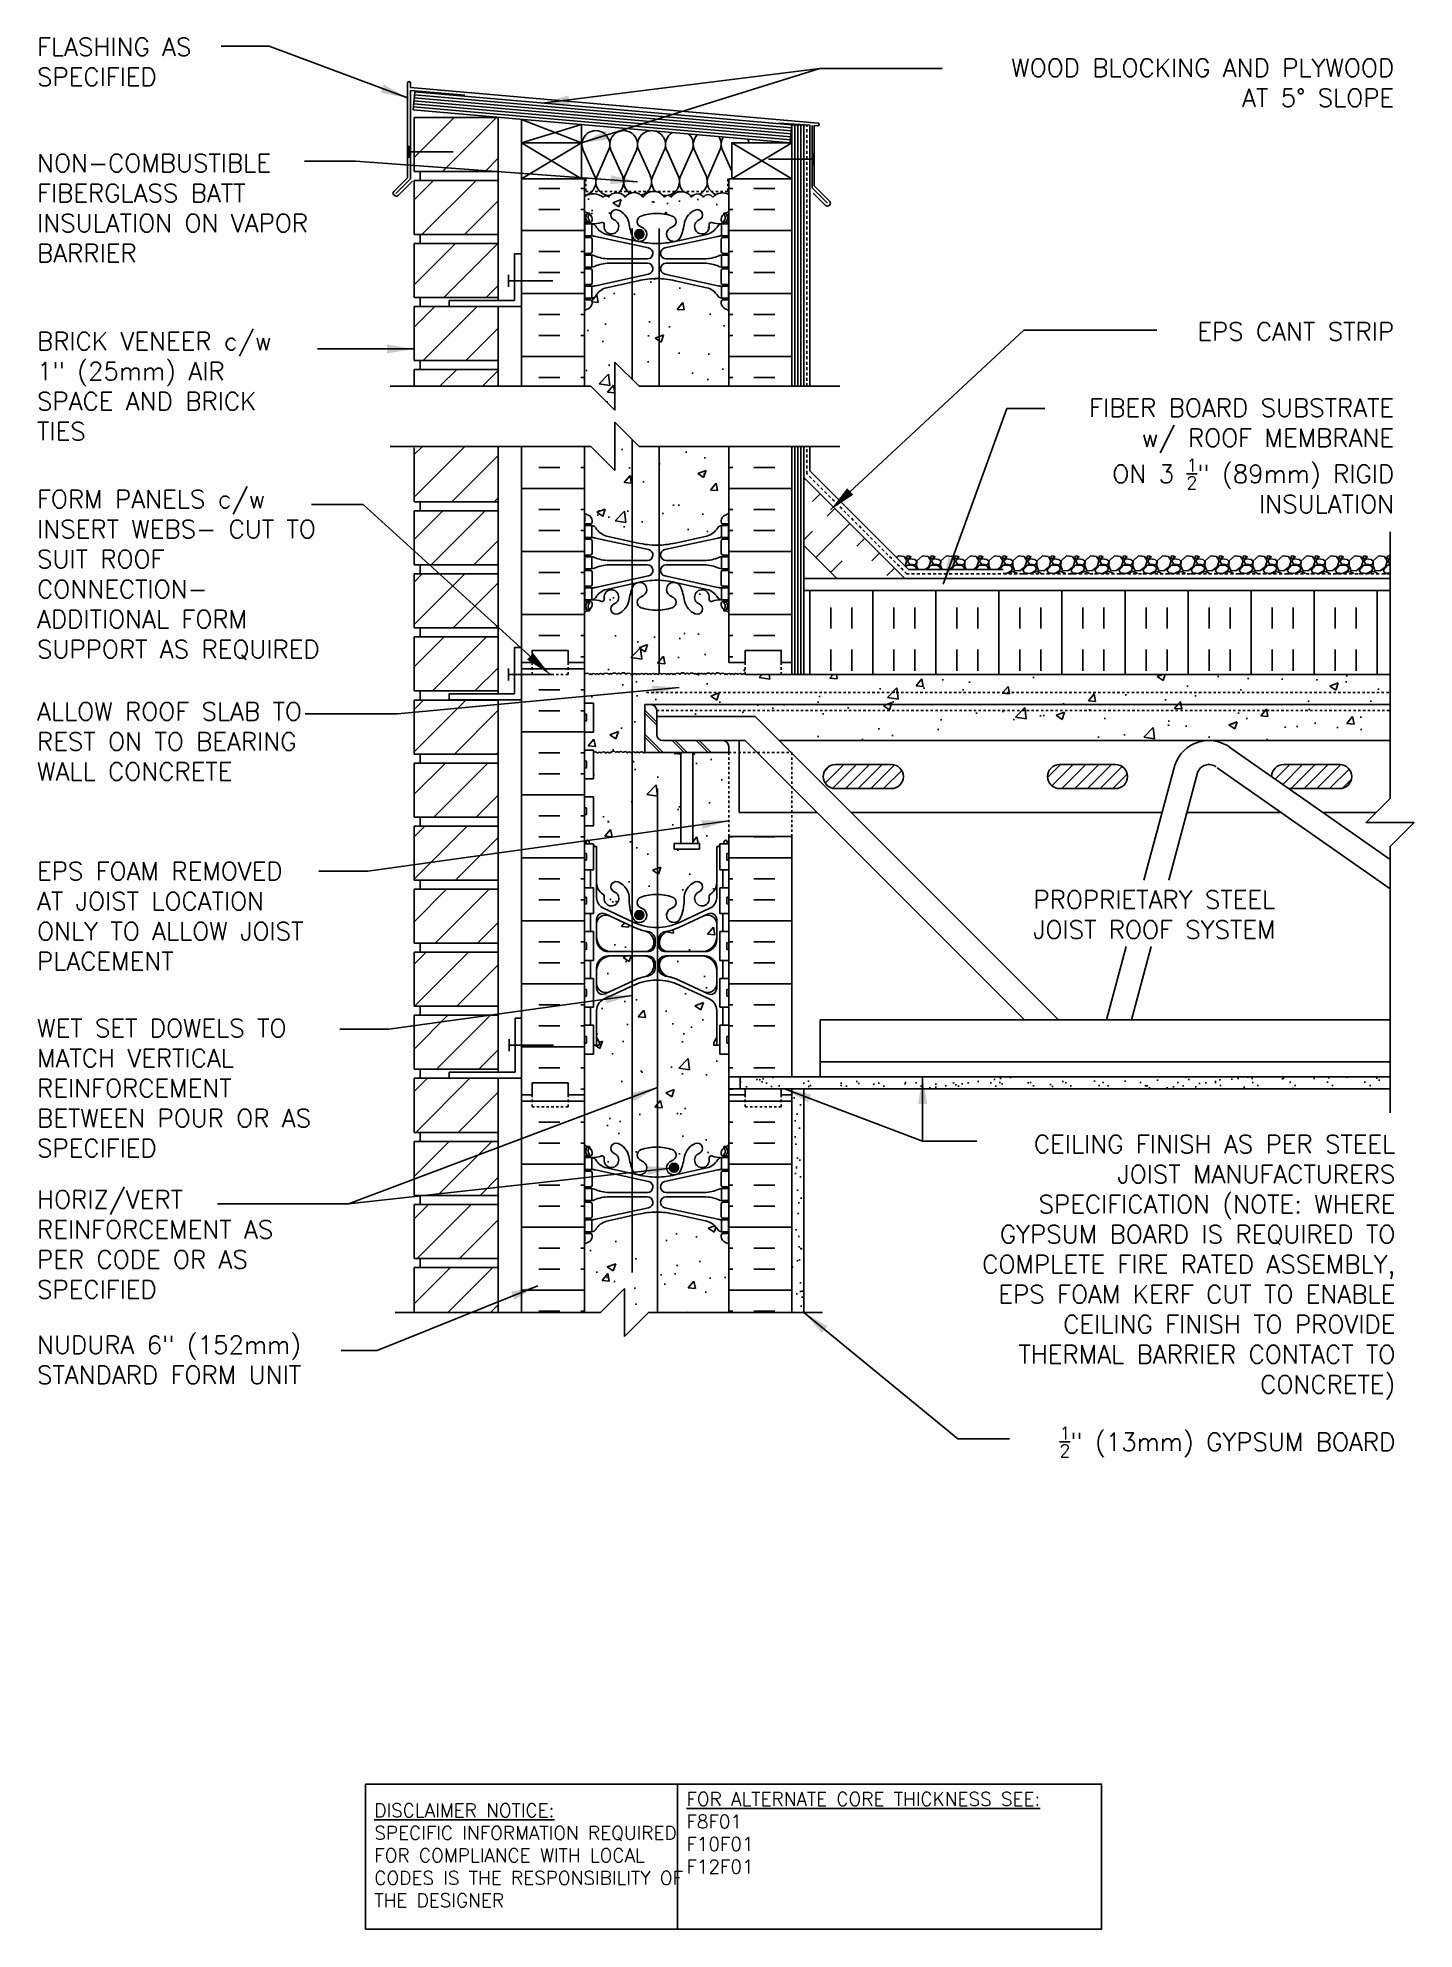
# Model space of a CAD drawing. Header units: inches. Extents: x 97.5 to 154.8, y 158.5 to 237.3.
import ezdxf

# ---------------------------------------------------------------- set-up
doc = ezdxf.new("R2010")
doc.units = ezdxf.units.IN
doc.header["$LTSCALE"] = 0.5
doc.header["$MEASUREMENT"] = 0
doc.linetypes.add('DASHED2', pattern=[0.375, 0.25, -0.125])
doc.linetypes.add('HIDDEN2', pattern=[0.1875, 0.125, -0.0625])
for name, color, linetype in [('HATCH', 12, 'Continuous'), ('Hidden2', 12, 'HIDDEN2'), ('line25', 2, 'Continuous'), ('LINE3', 3, 'Continuous'), ('LINE50', 5, 'Continuous'), ('LINE9', 9, 'Continuous'), ('TEXT', 4, 'Continuous'), ('Web_Edge', 9, 'Continuous')]:
    doc.layers.add(name, color=color, linetype=linetype)
doc.styles.add('DIM', font='romans.shx', dxfattribs={"width": 0.7})
doc.styles.add('ROMANS', font='romans.shx', dxfattribs={"height": 0.75})
doc.styles.get("Standard").update_dxf_attribs({"font": 'romans.shx', "height": 0.75})
doc.dimstyles.new('ext_12', dxfattribs={"dimscale": 12, "dimtxt": 0.075, "dimasz": 0.09375, "dimexe": 0.09375, "dimexo": 0.0625, "dimgap": 0.0625, "dimtad": 1, "dimdec": 1, "dimzin": 2, "dimdsep": 46, "dimlunit": 4, "dimtxsty": 'DIM', "dimcen": 0.09, "dimdle": 0.09375, "dimclrt": 4, "dimadec": 0, "dimazin": 0, "dimtfac": 1, "dimtdec": 1, "dimtmove": 2, "dimatfit": 3, "dimfxl": 1, "dimfrac": 2, "dimtolj": 1, "dimtzin": 0, "dimarcsym": 0})
pattern_1 = [(50, (0, 0), (3.5863, -0.31376), [0.375, -4.125]), (355, (0, 0), (-0.693757, 3.76096), [0.3, -3.3]), (100.4514, (0.299, -0.026), (2.892544, 3.4472), [0.3187, -3.50571]), (46.1842, (0, 1), (5.33621, -0.827596), [0.5625, -6.1875]), (96.6356, (0.4447, 0.931), (4.67331, 4.87059), [0.47805, -5.25857]), (351.1842, (0, 1), (4.67331, 4.87059), [0.45, -4.95]), (21, (0.5, 0.75), (2.984535, -2.013094), [0.375, -4.125]), (326, (0.5, 0.75), (1.216577, 3.62575), [0.3, -3.3]), (71.4514, (0.7487, 0.5822), (4.20111, 1.612656), [0.3187, -3.50571]), (37.5, (0, 0), (0.060799, 1.664469), [0, -3.26, 0, -3.35, 0, -3.3125]), (7.5, (0, 0), (1.315348, 1.972059), [0, -1.91, 0, -3.185, 0, -1.2625]), (327.5, (-1.115, 0), (2.669112, -0.1127744), [0, -1.25, 0, -3.9, 0, -5.175]), (317.5, (-1.615, 0), (2.91593, 0.500525), [0, -1.625, 0, -2.59, 0, -3.675])]

msp = doc.modelspace()

# ---------------------------------------------------------------- texts
at = {"layer": 'TEXT', "char_height": 0.75, "style": 'ROMANS'}
for s, insert, width, attachment_point in [('FLASHING AS \\PSPECIFIED', (97.514, 237.262), 8.7776, 1), ('\\A1;WOOD BLOCKING AND PLYWOOD \\PAT 5%%D SLOPE', (154.007, 236.39), 19.25453, 3), ('NON-COMBUSTIBLE\\PFIBERGLASS BATT INSULATION ON VAPOR BARRIER', (97.514, 232.423), 12.44051, 1), ('\\A1;EPS CANT STRIP', (154.007, 225.411), 9.59335, 3), ('BRICK VENEER c/w^I\\P1" (25mm) AIR SPACE AND BRICK TIES', (97.514, 225.008), 12.44051, 1), ('\\A1;FIBER BOARD SUBSTRATE\\Pw/ ROOF MEMBRANE \\PON 3 {\\H0.7x;\\S1/2;}" (89mm) RIGID \\PINSULATION', (154.007, 222.236), 26.1134, 3), ('FORM PANELS c/w INSERT WEBS- CUT TO SUIT ROOF CONNECTION- ADDITIONAL FORM SUPPORT AS REQUIRED', (97.514, 214.899), 13.80752, 4), ('\\A1;{\\C4;ALLOW ROOF SLAB TO REST ON TO BEARING WALL CONCRETE}', (97.514, 209.591), 12.44051, 1), ('\\A1;{\\C4;EPS FOAM REMOVED AT JOIST LOCATION ONLY TO ALLOW JOIST PLACEMENT}', (97.514, 202.943), 12.44051, 1), ('PROPRIETARY STEEL \\PJOIST ROOF SYSTEM', (144.024, 201.759), 19.5775, 2), ('\\A1;{\\C4;WET SET DOWELS TO MATCH VERTICAL REINFORCEMENT BETWEEN POUR OR AS SPECIFIED}', (97.514, 196.411), 12.44051, 1), ('CEILING FINISH AS PER STEEL JOIST MANUFACTURERS SPECIFICATION (NOTE: WHERE GYPSUM BOARD IS REQUIRED TO COMPLETE FIRE RATED ASSEMBLY, EPS FOAM KERF CUT TO ENABLE CEILING FINISH TO PROVIDE THERMAL BARRIER CONTACT TO CONCRETE)', (154.055, 186.076), 19.5775, 6), ('HORIZ/VERT REINFORCEMENT AS PER CODE OR AS SPECIFIED', (97.514, 189.278), 12.44051, 1), ('NUDURA 6" (152mm) STANDARD FORM UNIT', (97.514, 183.221), 12.44051, 1), ('\\A1;{\\H0.7x;\\S1/2;}" (13mm) GYPSUM BOARD', (154.055, 178.801), 19.5775, 6)]:
    msp.add_mtext(s, dxfattribs=dict(at, insert=insert, width=width, attachment_point=attachment_point))
at = {"layer": 'TEXT', "char_height": 0.5625, "attachment_point": 4}
for s, insert, width in [('{\\LFOR ALTERNATE CORE THICKNESS SEE:\\P}F8F01\\PF10F01\\PF12F01', (124.545, 162.53), 23.33295), ('{\\LDISCLAIMER NOTICE:}\\PSPECIFIC INFORMATION REQUIRED FOR COMPLIANCE WITH LOCAL CODES IS THE RESPONSIBILITY OF THE DESIGNER', (111.553, 161.59), 14.00235)]:
    msp.add_mtext(s, dxfattribs=dict(at, insert=insert, width=width))

# ---------------------------------------------------------------- hatches: boundary and pattern name
at = {"layer": 'HATCH'}
h = msp.add_hatch(dxfattribs=at)
h.set_pattern_fill('ANSI31', color=256, scale=10, style=0)
h.set_pattern_definition([(45, (114.5229, 222.9904), (-0.883883, 0.883883), [])])
h.paths.add_polyline_path([(116.709, 223.45), (113.209, 223.45), (113.209, 222.754), (116.709, 222.754)])
h.paths.add_polyline_path([(116.709, 226.075), (113.209, 226.075), (113.209, 223.825), (116.709, 223.825)])
h.paths.add_polyline_path([(116.709, 228.7), (113.209, 228.7), (113.209, 226.45), (116.709, 226.45)])
h.paths.add_polyline_path([(116.709, 231.325), (113.209, 231.325), (113.209, 229.075), (116.709, 229.075)])
h.paths.add_polyline_path([(116.709, 233.95), (113.209, 233.95), (113.209, 231.7), (116.709, 231.7)])
h.paths.add_polyline_path([(116.713, 207.068), (113.209, 207.068), (113.209, 204.818), (116.713, 204.818)])
h.paths.add_polyline_path([(116.714, 209.693), (113.209, 209.693), (113.209, 207.443), (116.714, 207.443)])
h.paths.add_polyline_path([(116.711, 217.568), (113.209, 217.568), (113.209, 215.318), (116.712, 215.318)])
h.paths.add_polyline_path([(116.71, 220.254), (113.209, 220.254), (113.209, 217.943), (116.711, 217.943)])
h.paths.add_polyline_path([(116.712, 196.568), (113.209, 196.568), (113.209, 194.318), (116.711, 194.318)])
h.paths.add_polyline_path([(116.711, 193.943), (114.671, 193.943), (113.209, 193.943), (113.209, 191.693), (116.711, 191.693)])
h.paths.add_polyline_path([(116.711, 191.318), (113.209, 191.318), (113.209, 189.068), (116.71, 189.068)])
h.paths.add_polyline_path([(116.71, 188.693), (113.209, 188.693), (113.209, 186.443), (116.71, 186.443)])
h.paths.add_polyline_path([(116.71, 186.068), (113.209, 186.068), (113.209, 184.195), (116.709, 184.195)])
h.paths.add_polyline_path([(116.709, 210.068), (116.709, 212.318), (113.209, 212.318), (113.209, 210.068)])
h.paths.add_polyline_path([(116.709, 212.693), (116.709, 214.943), (113.209, 214.943), (113.209, 212.693)])
h.paths.add_polyline_path([(116.709, 202.193), (116.709, 204.443), (113.209, 204.443), (113.209, 202.193)])
h.paths.add_polyline_path([(116.709, 199.568), (116.709, 201.818), (113.209, 201.818), (113.209, 199.568)])
h.paths.add_polyline_path([(116.709, 196.943), (116.709, 199.193), (113.209, 199.193), (113.209, 196.943)])
h = msp.add_hatch(dxfattribs=at)
h.set_pattern_fill('INSUL', color=256, scale=7, style=0)
h.set_pattern_definition([(0, (-2805.8547, -182.8871), (0, 2.625), []), (0, (-2805.8547, -182.0121), (0, 2.625), [0.875, -0.875]), (0, (-2805.8547, -181.1371), (0, 2.625), [0.875, -0.875])])
h.paths.add_polyline_path([(117.682, 222.754), (120.307, 222.754), (120.307, 231.386), (117.682, 231.386)])
h = msp.add_hatch(dxfattribs=at)
h.set_pattern_fill('AR-CONC', color=256, scale=0.5)
h.set_pattern_definition(pattern_1)
h.paths.add_polyline_path([(126.307, 230.738, 0.336749), (125.645, 230.632, 0.520567), (125.258, 230.632, 0.520567), (124.758, 230.632, 0.520567), (123.912, 230.632, 0.520567), (123.63, 230.632, 0.520567), (122.735, 230.632, 0.520567), (121.995, 230.632, 0.520567), (121.302, 230.632, 0.520567), (121.082, 230.632, 0.321585), (120.307, 230.658), (120.307, 230.033, 0.064398), (120.417, 229.967), (120.507, 229.967), (120.507, 229.926, -0.249069), (120.617, 229.719), (120.617, 229.651, -0.414214), (120.554, 229.589), (120.507, 229.589), (120.507, 229.519), (120.612, 229.519, 0.10046), (121.006, 229.576, -0.601435), (121.125, 229.471, 2.182095), (121.535, 229.684, -1), (121.699, 230.092, -0.24438), (122.147, 229.572, 0.053157), (122.313, 228.957, 0.223253), (122.513, 228.793), (122.533, 228.788, 0.955472), (122.671, 229.382, -0.735593), (122.658, 229.84, -0.082755), (123.307, 229.948, -0.082755), (123.956, 229.84, -0.735593), (123.943, 229.382, 0.955472), (124.081, 228.788), (124.101, 228.793, 0.223253), (124.301, 228.957, 0.053157), (124.467, 229.572, -0.24438), (124.915, 230.092, -1), (125.079, 229.684, 2.182095), (125.489, 229.471, -0.601435), (125.608, 229.576, 0.10046), (126.002, 229.519), (126.107, 229.519), (126.107, 229.589), (126.059, 229.589, -0.414214), (125.997, 229.651), (125.997, 229.719, -0.249069), (126.107, 229.926), (126.107, 229.967), (126.197, 229.967, 0.064398), (126.307, 230.033)])
h.paths.add_polyline_path([(126.307, 225.904, 0.082415), (126.164, 225.983, -0.317837), (125.997, 226.219), (125.997, 226.286, -0.414214), (126.059, 226.349), (126.107, 226.349), (126.107, 226.419), (126.002, 226.419, -0.188973), (125.846, 226.513, 0.196323), (125.397, 226.86), (124.075, 227.15, 0.057795), (123.307, 227.239, 0.057795), (122.539, 227.15), (121.217, 226.86, 0.196323), (120.768, 226.513, -0.188973), (120.612, 226.419), (120.507, 226.419), (120.507, 226.349), (120.554, 226.349, -0.414214), (120.617, 226.286), (120.617, 226.219, -0.317837), (120.45, 225.983, 0.082415), (120.307, 225.904), (120.307, 222.754), (120.571, 222.754), (121.571, 221.754), (121.571, 223.754), (122.571, 222.754), (126.307, 222.754)])
h.paths.add_polyline_path([(126.307, 220.254), (122.571, 220.254), (121.571, 221.254), (121.571, 219.254), (120.571, 220.254), (120.307, 220.254), (120.307, 217.473, 0.082415), (120.45, 217.394, -0.317837), (120.617, 217.158), (120.617, 217.091, -0.414214), (120.554, 217.028), (120.507, 217.028), (120.507, 216.958), (120.612, 216.958, -0.188973), (120.768, 216.863, 0.196323), (121.217, 216.517), (122.539, 216.227, 0.057795), (123.307, 216.138, 0.057795), (124.075, 216.227), (125.397, 216.517, 0.196323), (125.846, 216.863, -0.188973), (126.002, 216.958), (126.107, 216.958), (126.107, 217.028), (126.059, 217.028, -0.414214), (125.997, 217.091), (125.997, 217.158, -0.317837), (126.164, 217.394, 0.082415), (126.307, 217.473)])
h.paths.add_polyline_path([(126.307, 213.343, 0.064398), (126.197, 213.409), (126.107, 213.409), (126.107, 213.451, -0.249069), (125.997, 213.658), (125.997, 213.726, -0.414214), (126.059, 213.788), (126.107, 213.788), (126.107, 213.858), (126.002, 213.858, 0.10046), (125.608, 213.801, -0.601435), (125.489, 213.906, 2.182095), (125.079, 213.693, -1), (124.915, 213.285, -0.24438), (124.467, 213.805, 0.053157), (124.301, 214.419, 0.223253), (124.101, 214.584), (124.081, 214.589, 0.955472), (123.943, 213.995, -0.735593), (123.956, 213.537, -0.082755), (123.307, 213.429, -0.082755), (122.658, 213.537, -0.735593), (122.671, 213.995, 0.955472), (122.533, 214.589), (122.513, 214.584, 0.223253), (122.313, 214.419, 0.053157), (122.147, 213.805, -0.24438), (121.699, 213.285, -1), (121.535, 213.693, 2.182095), (121.125, 213.906, -0.601435), (121.006, 213.801, 0.10046), (120.612, 213.858), (120.507, 213.858), (120.507, 213.788), (120.554, 213.788, -0.414214), (120.617, 213.726), (120.617, 213.658, -0.249069), (120.507, 213.451), (120.507, 213.409), (120.417, 213.409, 0.064398), (120.307, 213.343), (120.307, 211.254), (120.307, 210.776, -0.028988), (120.317, 210.764, -0.520567), (120.508, 210.754, -0.520567), (120.608, 210.754, -0.520567), (120.759, 210.754, -0.520567), (120.886, 210.754, -0.520567), (121.059, 210.754, -0.38834), (121.326, 210.764, -0.520567), (121.436, 210.764, -0.520567), (121.65, 210.764, -0.520567), (121.809, 210.764, -0.520567), (122.032, 210.764, -0.520567), (122.224, 210.754, -0.520567), (122.324, 210.754, -0.520567), (122.474, 210.754, -0.520567), (122.602, 210.754, -0.520567), (122.775, 210.754, -0.520567), (122.948, 210.754, -0.520567), (123.076, 210.754, -0.25248), (123.154, 210.794, -0.25248), (123.231, 210.754, -0.520567), (123.359, 210.754, -0.520567), (123.532, 210.754, -0.520567), (123.705, 210.754, -0.520567), (123.833, 210.754, -0.520567), (123.983, 210.754, -0.520567), (124.083, 210.754, -0.520567), (124.275, 210.764, -0.520567), (124.498, 210.764, -0.520567), (124.657, 210.764, -0.520567), (124.871, 210.764, -0.520567), (124.981, 210.764, -0.520567), (125.113, 210.768, -0.520567), (125.245, 210.764, -0.520567), (125.354, 210.764, -0.520567), (125.568, 210.764, -0.520567), (125.728, 210.764, -0.520567), (125.951, 210.764, -0.520567), (126.143, 210.754, -0.520567), (126.243, 210.754, -0.520567), (126.393, 210.754, -0.520567), (126.521, 210.754, -0.520567), (126.694, 210.754, -0.520567), (126.867, 210.754, -0.520567), (126.994, 210.754), (126.994, 211.254), (126.307, 211.254)])
h.paths.add_polyline_path([(153.839, 210.754), (126.994, 210.754, 0.520567), (126.867, 210.754, 0.520567), (126.694, 210.754, 0.520567), (126.521, 210.754, 0.520567), (126.393, 210.754, 0.520567), (126.243, 210.754, 0.520567), (126.143, 210.754, 0.520567), (125.951, 210.764, 0.520567), (125.728, 210.764, 0.520567), (125.568, 210.764, 0.520567), (125.354, 210.764, 0.520567), (125.245, 210.764, 0.520567), (125.113, 210.768, 0.520567), (124.981, 210.764, 0.520567), (124.871, 210.764, 0.520567), (124.657, 210.764, 0.520567), (124.498, 210.764, 0.520567), (124.275, 210.764, 0.520567), (124.083, 210.754, 0.520567), (123.983, 210.754, 0.520567), (123.833, 210.754, 0.520567), (123.705, 210.754, 0.520567), (123.532, 210.754, 0.520567), (123.359, 210.754, 0.520567), (123.231, 210.754, 0.25248), (123.154, 210.794, 0.25248), (123.076, 210.754, 0.520567), (122.948, 210.754, 0.520567), (122.775, 210.754, 0.520567), (122.602, 210.754, 0.520567), (122.474, 210.754, 0.520567), (122.324, 210.754, 0.520567), (122.224, 210.754, 0.520567), (122.032, 210.764, 0.520567), (121.809, 210.764, 0.520567), (121.65, 210.764, 0.520567), (121.436, 210.764, 0.520567), (121.326, 210.764, 0.38834), (121.059, 210.754, 0.520567), (120.886, 210.754, 0.520567), (120.759, 210.754, 0.520567), (120.608, 210.754, 0.520567), (120.508, 210.754, 0.569989), (120.307, 210.749), (120.307, 209.559), (120.672, 209.559), (120.672, 208.359), (120.307, 208.359), (120.307, 207.609), (120.672, 207.609), (120.672, 207.488, -0.500794), (120.845, 207.482, -0.520567), (120.999, 207.482, -0.520567), (121.199, 207.482, -0.520567), (121.33, 207.482, -0.520567), (121.404, 207.505, -0.520567), (121.604, 207.505, -0.520567), (121.729, 207.505, -0.520567), (121.883, 207.505, -0.268314), (121.919, 207.516, -0.520567), (122.085, 207.487, -0.520567), (122.244, 207.487, -0.520567), (122.421, 207.487, -0.520567), (122.575, 207.487, -0.520567), (122.775, 207.487, -0.132), (122.807, 207.514), (122.807, 209.504), (123.057, 209.504), (153.839, 209.504)])
h.paths.add_polyline_path([(124.307, 207.504), (122.807, 207.504), (122.807, 207.514, 0.132), (122.775, 207.487, 0.520567), (122.575, 207.487, 0.520567), (122.421, 207.487, 0.520567), (122.244, 207.487, 0.520567), (122.085, 207.487, 0.520567), (121.919, 207.516, 0.268314), (121.883, 207.505, 0.520567), (121.729, 207.505, 0.520567), (121.604, 207.505, 0.520567), (121.404, 207.505, 0.520567), (121.33, 207.482, 0.520567), (121.199, 207.482, 0.520567), (120.999, 207.482, 0.520567), (120.845, 207.482, 0.500794), (120.672, 207.488), (120.672, 206.409), (120.307, 206.409), (120.307, 205.659), (120.672, 205.659), (120.672, 204.459), (120.307, 204.459), (120.307, 203.709), (120.344, 203.709), (120.382, 203.826, -0.6), (120.482, 203.826), (120.52, 203.709), (120.672, 203.709), (120.672, 203.673, -0.327813), (120.707, 203.626), (120.707, 203.596), (120.807, 203.596), (120.807, 202.08, 0.258958), (121.066, 201.614, -0.31131), (121.123, 201.483, 2.127293), (121.535, 201.708, -1), (121.699, 202.116, -0.325306), (122.165, 201.374, 0.10488), (122.338, 200.562, 1.422913), (122.671, 201.03, -0.735593), (122.658, 201.488, -0.082755), (123.307, 201.596, -0.082755), (123.956, 201.488, -0.735593), (123.943, 201.03, 1.422913), (124.276, 200.562, 0.10488), (124.449, 201.374, -0.325306), (124.915, 202.116, -1), (125.079, 201.708, 2.127293), (125.491, 201.483, -0.31131), (125.548, 201.614, 0.258958), (125.807, 202.08), (125.807, 203.596), (125.907, 203.596), (125.907, 203.626, -0.327813), (125.942, 203.673), (125.942, 203.709), (126.094, 203.709), (126.132, 203.826, -0.6), (126.232, 203.826), (126.27, 203.709), (126.307, 203.709), (126.307, 204.004), (126.307, 207.504), (124.807, 207.504), (124.807, 203.712), (125.086, 203.712), (125.086, 203.486), (124.826, 203.486), (124.557, 203.486), (124.028, 203.486), (124.028, 203.712), (124.307, 203.712)])
h.paths.add_polyline_path([(122.804, 200.078, -0.053094), (122.353, 200.233), (121.341, 200.707, 0.549071), (120.807, 200.367), (120.807, 199.841, 0.414214), (121.432, 199.216), (122.817, 199.216, 0.085652), (122.943, 199.237, 0.316711), (123.192, 199.59, 0.350119)])
h.paths.add_polyline_path([(122.817, 199.036), (121.432, 199.036, 0.414214), (120.807, 198.411), (120.807, 197.884, 0.549071), (121.341, 197.544), (122.353, 198.018, -0.053094), (122.804, 198.173, 0.350119), (123.192, 198.662, 0.413582)])
h.paths.add_polyline_path([(125.182, 199.036), (123.797, 199.036, 0.413582), (123.422, 198.662, 0.350119), (123.81, 198.173, -0.053094), (124.261, 198.018), (125.273, 197.544, 0.549071), (125.807, 197.884), (125.807, 198.411, 0.414214)])
h.paths.add_polyline_path([(125.807, 199.841), (125.807, 200.367, 0.549071), (125.273, 200.707), (124.261, 200.233, -0.053094), (123.81, 200.078, 0.350119), (123.422, 199.59, 0.413582), (123.797, 199.216), (125.182, 199.216, 0.414214)])
h.paths.add_polyline_path([(125.807, 196.778, 0.291097), (125.519, 197.231), (124.261, 197.819, 0.093369), (123.454, 198.027, 0.016332), (123.307, 198.031, 0.109869), (122.353, 197.819), (121.095, 197.231, 0.291097), (120.807, 196.778), (120.807, 195.637), (120.927, 195.437), (120.927, 195.324), (120.672, 195.324), (120.672, 194.949), (120.307, 194.949), (120.307, 193.254), (120.307, 191.165, 0.064398), (120.417, 191.099), (120.507, 191.099), (120.507, 191.058, -0.249069), (120.617, 190.851), (120.617, 190.783, -0.414214), (120.554, 190.721), (120.507, 190.721), (120.507, 190.651), (120.612, 190.651, 0.10046), (121.006, 190.708, -0.601435), (121.125, 190.603, 2.182095), (121.535, 190.816, -1), (121.699, 191.224, -0.24438), (122.147, 190.704, 0.053157), (122.313, 190.089, 0.223253), (122.513, 189.925), (122.533, 189.92, 0.955472), (122.671, 190.514, -0.735593), (122.658, 190.972, -0.082755), (123.307, 191.08, -0.082755), (123.956, 190.972, -0.735593), (123.943, 190.514, 0.955472), (124.081, 189.92), (124.101, 189.925, 0.223253), (124.301, 190.089, 0.053157), (124.467, 190.704, -0.24438), (124.915, 191.224, -1), (125.079, 190.816, 2.182095), (125.489, 190.603, -0.601435), (125.608, 190.708, 0.10046), (126.002, 190.651), (126.107, 190.651), (126.107, 190.721), (126.059, 190.721, -0.414214), (125.997, 190.783), (125.997, 190.851, -0.249069), (126.107, 191.058), (126.107, 191.099), (126.197, 191.099, 0.064398), (126.307, 191.165), (126.307, 193.254), (126.307, 194.949), (125.942, 194.949), (125.942, 195.324), (125.687, 195.324), (125.687, 195.437), (125.807, 195.637)])
h.paths.add_polyline_path([(126.307, 187.036, 0.082415), (126.164, 187.115, -0.317837), (125.997, 187.351), (125.997, 187.418, -0.414214), (126.059, 187.481), (126.107, 187.481), (126.107, 187.551), (126.002, 187.551, -0.188973), (125.846, 187.645, 0.196323), (125.397, 187.992), (124.075, 188.282, 0.057795), (123.307, 188.371, 0.057795), (122.539, 188.282), (121.217, 187.992, 0.196323), (120.768, 187.645, -0.188973), (120.612, 187.551), (120.507, 187.551), (120.507, 187.481), (120.554, 187.481, -0.414214), (120.617, 187.418), (120.617, 187.351, -0.317837), (120.45, 187.115, 0.082415), (120.307, 187.036), (120.307, 184.195), (120.963, 184.195), (121.963, 185.195), (121.963, 184.195), (121.963, 183.195), (122.963, 184.195), (126.307, 184.195)])
h = msp.add_hatch(dxfattribs=at)
h.set_pattern_fill('INSUL', color=256, scale=7, style=0)
h.set_pattern_definition([(180, (3052.4685, -182.8871), (0, 2.625), []), (180, (3052.4685, -182.0121), (0, 2.625), [0.875, -0.875]), (180, (3052.4685, -181.1371), (0, 2.625), [0.875, -0.875])])
h.paths.add_polyline_path([(126.307, 222.754), (128.932, 222.754), (128.932, 231.386), (126.307, 231.386)])
h = msp.add_hatch(dxfattribs=at)
h.set_pattern_fill('INSUL', color=256, scale=7, style=0)
h.set_pattern_definition([(0, (-2805.8547, -185.755), (0, 2.625), []), (0, (-2805.8547, -184.88), (0, 2.625), [0.875, -0.875]), (0, (-2805.8547, -184.005), (0, 2.625), [0.875, -0.875])])
h.paths.add_polyline_path([(120.307, 220.254), (117.682, 220.254), (117.682, 211.254), (118.119, 211.254), (118.119, 211.754), (119.619, 211.754), (119.619, 211.254), (120.307, 211.254)])
h = msp.add_hatch(dxfattribs=at)
h.set_pattern_fill('INSUL', color=256, scale=7, style=0)
h.set_pattern_definition([(180, (3052.4685, -185.755), (0, 2.625), []), (180, (3052.4685, -184.88), (0, 2.625), [0.875, -0.875]), (180, (3052.4685, -184.005), (0, 2.625), [0.875, -0.875])])
h.paths.add_polyline_path([(128.932, 220.254), (126.307, 220.254), (126.307, 211.254), (126.994, 211.254), (126.994, 211.754), (128.494, 211.754), (128.494, 211.254), (128.932, 211.254)])
h = msp.add_hatch(dxfattribs=at)
h.set_pattern_fill('INSUL', color=256, scale=7, angle=45, style=0)
h.set_pattern_definition([(45, (22.1288, 55.8533), (-1.856155, 1.856155), []), (45, (21.51, 56.472), (-1.856155, 1.856155), [0.875, -0.875]), (45, (20.8914, 57.0907), (-1.856155, 1.856155), [0.875, -0.875])])
h.paths.add_polyline_path([(130.68, 214.879), (133.509, 214.879), (129.432, 218.956), (129.432, 216.128)])
h = msp.add_hatch(dxfattribs=at)
h.set_pattern_fill('INSUL', color=256, scale=7, angle=90, style=0)
h.set_pattern_definition([(90, (150.6759, 212.6623), (-2.625, 2e-16), []), (90, (149.8009, 212.6623), (-2.625, 2e-16), [0.875, -0.875]), (90, (148.9259, 212.6623), (-2.625, 2e-16), [0.875, -0.875])])
h.paths.add_polyline_path([(153.839, 214.254), (147.581, 214.254), (147.581, 210.754), (153.839, 210.754)])
h.paths.add_polyline_path([(129.432, 214.254), (129.432, 210.754), (147.572, 210.754), (147.572, 214.254)])
h = msp.add_hatch(dxfattribs=at)
h.set_pattern_fill('INSUL', color=256, scale=7, style=0)
h.set_pattern_definition([(0, (-2805.8547, -203.755), (0, 2.625), []), (0, (-2805.8547, -202.88), (0, 2.625), [0.875, -0.875]), (0, (-2805.8547, -202.005), (0, 2.625), [0.875, -0.875])])
h.paths.add_polyline_path([(117.682, 193.254), (118.119, 193.254), (118.119, 193.754), (119.619, 193.754), (119.619, 193.254), (120.307, 193.254), (120.307, 211.254), (119.619, 211.254), (119.619, 211.754), (118.119, 211.754), (118.119, 211.254), (117.682, 211.254)])
h = msp.add_hatch(dxfattribs=at)
h.set_pattern_fill('AR-CONC', color=256, scale=0.5)
h.set_pattern_definition(pattern_1)
h.paths.add_polyline_path([(153.839, 209.254), (123.307, 209.254), (123.307, 209.004), (127.409, 209.004), (128.409, 208.004), (153.839, 208.004)])
h.paths.add_polyline_path([(153.839, 209.504), (123.057, 209.504, -0.414214), (123.307, 209.254), (153.839, 209.254)])
h = msp.add_hatch(dxfattribs=at)
h.set_pattern_fill('ANSI31', color=256, scale=3, style=0)
h.set_pattern_definition([(45, (140.95376, 206.25106), (-0.265165, 0.265165), [])])
h.paths.add_polyline_path([(142.407, 206.005, 1), (142.407, 207.004), (140.075, 207.004, 1), (140.075, 206.005)])
h.paths.add_polyline_path([(151.738, 206.005, 1), (151.738, 207.004), (149.407, 207.004, 0.413962), (148.907, 206.505), (149.621, 206.005)])
h.paths.add_polyline_path([(133.076, 207.004), (130.744, 207.004, 1), (130.744, 206.005), (133.076, 206.005, 1)])
h = msp.add_hatch(dxfattribs=at)
h.set_pattern_fill('INSUL', color=256, scale=7, style=0)
h.set_pattern_definition([(180, (3052.4685, -203.755), (0, 2.625), []), (180, (3052.4685, -202.88), (0, 2.625), [0.875, -0.875]), (180, (3052.4685, -202.005), (0, 2.625), [0.875, -0.875])])
h.paths.add_polyline_path([(128.932, 195.129), (126.307, 195.129), (126.307, 193.254), (126.994, 193.254), (126.994, 193.754), (128.494, 193.754), (128.494, 193.254), (128.932, 193.254)])
h.paths.add_polyline_path([(126.307, 195.754), (128.932, 195.754), (128.932, 204.004), (126.307, 204.004)])
h = msp.add_hatch(dxfattribs=at)
h.set_pattern_fill('INSUL', color=256, scale=7, style=0)
h.set_pattern_definition([(0, (-2805.8547, -221.755), (0, 2.625), []), (0, (-2805.8547, -220.88), (0, 2.625), [0.875, -0.875]), (0, (-2805.8547, -220.005), (0, 2.625), [0.875, -0.875])])
h.paths.add_polyline_path([(117.682, 184.195), (120.307, 184.195), (120.307, 193.254), (119.619, 193.254), (119.619, 193.754), (118.119, 193.754), (118.119, 193.254), (117.682, 193.254)])
h = msp.add_hatch(dxfattribs=at)
h.set_pattern_fill('INSUL', color=256, scale=7, style=0)
h.set_pattern_definition([(180, (3052.4685, -221.755), (0, 2.625), []), (180, (3052.4685, -220.88), (0, 2.625), [0.875, -0.875]), (180, (3052.4685, -220.005), (0, 2.625), [0.875, -0.875])])
h.paths.add_polyline_path([(126.307, 184.195), (128.932, 184.195), (128.932, 193.254), (128.494, 193.254), (128.494, 193.754), (126.994, 193.754), (126.994, 193.254), (126.307, 193.254)])
h = msp.add_hatch(dxfattribs=at)
h.set_pattern_fill('AR-SAND', color=256, scale=0.5, style=0)
h.set_pattern_definition([(37.5, (136.2774, 193.7507), (-0.031497, 0.963412), [0, -0.76, 0, -0.85, 0, -0.8125]), (7.5, (136.2774, 193.7507), (0.88489, 1.41107), [0, -0.41, 0, -0.685, 0, -0.2625]), (327.5, (135.6624, 193.7507), (1.55707, 0.00283), [0, -0.25, 0, -0.9, 0, -1.175]), (317.5, (135.6624, 193.7507), (1.50306, 0.43884), [0, -0.125, 0, -0.59, 0, -0.675])])
h.paths.add_polyline_path([(153.839, 194.004), (126.785, 194.004), (126.785, 193.504), (153.839, 193.504)])
h.paths.add_polyline_path([(128.932, 190.719), (129.432, 189.77), (129.432, 193.504), (128.932, 193.504)])
h.paths.add_polyline_path([(128.932, 184.195), (129.432, 184.195), (129.432, 189.77), (128.932, 190.719)])
at = {"layer": 'LINE3'}
h = msp.add_hatch(color=256, dxfattribs=at)
h.paths.add_polyline_path([(122.773, 229.122, 0.831395), (122.404, 229.122)])
h.paths.add_polyline_path([(122.776, 229.088, 0.045935), (122.773, 229.122), (122.404, 229.122, 0.045935), (122.401, 229.088, 1)])
h = msp.add_hatch(color=256, dxfattribs=at)
h.paths.add_polyline_path([(122.773, 200.77, 0.831395), (122.404, 200.77)])
h.paths.add_polyline_path([(122.776, 200.736, 0.045935), (122.773, 200.77), (122.404, 200.77, 0.045935), (122.401, 200.736, 1)])
h = msp.add_hatch(color=256, dxfattribs=at)
h.paths.add_polyline_path([(124.21, 190.254, 0.831395), (123.841, 190.254)])
h.paths.add_polyline_path([(124.213, 190.22, 0.045935), (124.21, 190.254), (123.841, 190.254, 0.045935), (123.838, 190.22, 1)])

# ---------------------------------------------------------------- linework, layer by layer
at = {"layer": 'HATCH'}
for p, q in [((112.932, 231.438), (112.932, 235.375)), ((113.057, 235.375), (113.057, 235.198)), ((130.023, 233.714), (113.057, 235.198)), ((113.057, 231.386), (113.057, 235.073)), ((115.322, 234.875), (113.057, 235.073)), ((128.91, 233.385), (113.214, 234.758)), ((128.921, 233.509), (113.225, 234.882)), ((128.877, 233.011), (113.181, 234.384)), ((128.888, 233.136), (113.192, 234.509)), ((128.899, 233.26), (113.203, 234.633)), ((117.682, 233.865), (120.182, 232.886)), ((120.171, 233.647), (117.682, 232.886)), ((129.682, 233.62), (128.375, 233.712)), ((129.057, 222.754), (129.057, 233.638)), ((129.182, 222.754), (129.182, 233.638)), ((129.307, 222.754), (129.307, 233.638)), ((129.682, 222.754), (129.682, 233.62)), ((129.776, 231.015), (129.776, 233.613)), ((130.013, 233.601), (129.869, 233.609)), ((129.869, 231.098), (129.869, 233.609)), ((120.182, 231.386), (117.682, 232.886)), ((120.182, 232.886), (117.682, 231.386)), ((120.245, 232.583), (120.724, 231.51)), ((121.304, 232.583), (120.825, 231.509)), ((121.404, 232.583), (121.883, 231.51)), ((122.463, 232.583), (121.984, 231.509)), ((122.563, 232.583), (123.043, 231.51)), ((123.622, 232.583), (123.144, 231.509)), ((123.723, 232.583), (124.202, 231.51)), ((124.782, 232.583), (124.303, 231.509)), ((124.882, 232.583), (125.361, 231.51)), ((125.941, 232.583), (125.462, 231.509)), ((126.041, 232.583), (126.432, 231.709)), ((126.432, 231.386), (128.932, 232.886)), ((126.432, 232.886), (128.932, 231.386)), ((112.932, 231.438), (112.363, 230.87)), ((113.057, 231.386), (112.452, 230.781)), ((113.145, 231.298), (112.54, 230.693)), ((129.776, 231.015), (130.412, 230.379)), ((129.825, 230.789), (130.324, 230.29)), ((129.869, 231.098), (130.501, 230.467)), ((129.057, 210.754), (129.057, 220.254)), ((129.182, 210.754), (129.182, 220.254)), ((129.307, 210.754), (129.307, 220.254)), ((129.682, 219.236), (129.682, 220.254)), ((133.789, 215.129), (129.682, 219.236)), ((133.369, 215.693), (133.294, 215.625)), ((133.609, 215.672), (133.369, 215.692)), ((133.72, 215.494), (133.61, 215.674)), ((133.648, 215.271), (133.719, 215.493)), ((133.675, 215.243), (133.729, 215.303)), ((133.708, 215.663), (133.748, 215.563)), ((133.779, 215.693), (133.709, 215.663)), ((133.729, 215.303), (133.989, 215.303)), ((133.748, 215.563), (133.898, 215.653)), ((133.849, 215.573), (133.749, 215.473)), ((133.749, 215.474), (133.829, 215.354)), ((133.899, 215.653), (133.779, 215.693)), ((137.737, 215.129), (133.789, 215.129)), ((133.829, 215.353), (134.079, 215.323)), ((134.05, 215.544), (133.85, 215.574)), ((133.989, 215.305), (134.119, 215.215)), ((134.13, 215.472), (134.05, 215.542)), ((134.079, 215.323), (134.129, 215.413)), ((134.119, 215.213), (134.095, 215.129)), ((134.138, 215.484), (134.128, 215.274)), ((134.128, 215.275), (134.189, 215.129)), ((134.129, 215.413), (134.129, 215.473)), ((134.369, 215.693), (134.139, 215.483)), ((134.609, 215.672), (134.369, 215.692)), ((134.49, 215.129), (134.639, 215.244)), ((134.572, 215.129), (134.729, 215.303)), ((134.72, 215.494), (134.61, 215.674)), ((134.639, 215.243), (134.719, 215.493)), ((134.708, 215.663), (134.748, 215.563)), ((134.779, 215.693), (134.709, 215.663)), ((134.729, 215.303), (134.989, 215.303)), ((134.748, 215.563), (134.898, 215.653)), ((134.849, 215.573), (134.749, 215.473)), ((134.749, 215.474), (134.829, 215.354)), ((134.899, 215.653), (134.779, 215.693)), ((134.829, 215.353), (135.079, 215.323)), ((135.05, 215.544), (134.85, 215.574)), ((134.989, 215.305), (135.119, 215.215)), ((135.13, 215.472), (135.05, 215.542)), ((135.079, 215.323), (135.129, 215.413)), ((135.119, 215.213), (135.095, 215.129)), ((135.127, 215.275), (135.189, 215.129)), ((135.138, 215.484), (135.128, 215.274)), ((135.129, 215.413), (135.129, 215.473)), ((135.369, 215.693), (135.139, 215.483)), ((135.609, 215.672), (135.369, 215.692)), ((135.49, 215.129), (135.639, 215.244)), ((135.572, 215.129), (135.729, 215.303)), ((135.72, 215.494), (135.61, 215.674)), ((135.639, 215.243), (135.719, 215.493)), ((135.708, 215.663), (135.748, 215.563)), ((135.779, 215.693), (135.709, 215.663)), ((135.729, 215.303), (135.989, 215.303)), ((135.748, 215.563), (135.898, 215.653)), ((135.849, 215.573), (135.749, 215.473)), ((135.749, 215.474), (135.829, 215.354)), ((135.899, 215.653), (135.779, 215.693)), ((135.829, 215.353), (136.079, 215.323)), ((136.05, 215.544), (135.85, 215.574)), ((135.989, 215.305), (136.119, 215.215)), ((136.13, 215.472), (136.05, 215.542)), ((136.079, 215.323), (136.129, 215.413)), ((136.119, 215.213), (136.095, 215.129)), ((136.127, 215.275), (136.189, 215.129)), ((136.138, 215.484), (136.128, 215.274)), ((136.129, 215.413), (136.129, 215.473)), ((136.369, 215.693), (136.139, 215.483)), ((136.609, 215.672), (136.369, 215.692)), ((136.49, 215.129), (136.639, 215.244)), ((136.572, 215.129), (136.729, 215.303)), ((136.72, 215.494), (136.61, 215.674)), ((136.639, 215.243), (136.719, 215.493)), ((136.708, 215.663), (136.748, 215.563)), ((136.779, 215.693), (136.709, 215.663)), ((136.729, 215.303), (136.989, 215.303)), ((136.748, 215.563), (136.898, 215.653)), ((136.849, 215.573), (136.749, 215.473)), ((136.749, 215.474), (136.829, 215.354)), ((136.899, 215.653), (136.779, 215.693)), ((136.829, 215.353), (137.079, 215.323)), ((137.05, 215.544), (136.85, 215.574)), ((136.989, 215.305), (137.119, 215.215)), ((137.13, 215.472), (137.05, 215.542)), ((137.079, 215.323), (137.129, 215.413)), ((137.119, 215.213), (137.095, 215.129)), ((137.127, 215.275), (137.189, 215.129)), ((137.138, 215.484), (137.128, 215.274)), ((137.129, 215.413), (137.129, 215.473)), ((137.369, 215.693), (137.139, 215.483)), ((137.609, 215.672), (137.369, 215.692)), ((137.49, 215.129), (137.639, 215.244)), ((137.572, 215.129), (137.729, 215.303)), ((137.721, 215.494), (137.611, 215.674)), ((137.639, 215.243), (137.719, 215.493)), ((137.708, 215.663), (137.748, 215.563)), ((137.779, 215.693), (137.709, 215.663)), ((137.729, 215.303), (137.989, 215.303)), ((137.737, 215.004), (137.737, 215.004)), ((137.868, 214.965), (137.737, 214.976)), ((137.748, 215.563), (137.898, 215.653)), ((137.849, 215.573), (137.749, 215.473)), ((137.749, 215.474), (137.829, 215.354)), ((137.899, 215.653), (137.779, 215.693)), ((137.829, 215.353), (138.079, 215.323)), ((138.05, 215.544), (137.85, 215.574)), ((138.079, 215.073), (137.869, 214.963)), ((137.947, 214.942), (137.969, 214.993)), ((137.969, 214.993), (138.129, 215.043)), ((137.989, 215.305), (138.119, 215.215)), ((138.13, 215.472), (138.05, 215.542)), ((138.079, 215.323), (138.129, 215.413)), ((138.119, 215.213), (138.079, 215.073)), ((138.127, 215.275), (138.207, 215.085)), ((138.138, 215.484), (138.128, 215.274)), ((138.128, 215.043), (138.288, 214.983)), ((138.129, 215.413), (138.129, 215.473)), ((138.369, 215.693), (138.139, 215.483)), ((138.208, 215.083), (138.418, 215.073)), ((138.289, 214.983), (138.308, 214.942)), ((138.609, 215.672), (138.369, 215.692)), ((138.419, 215.074), (138.639, 215.244)), ((138.549, 215.103), (138.729, 215.303)), ((138.62, 214.983), (138.55, 215.103)), ((138.721, 215.494), (138.611, 215.674)), ((138.868, 214.965), (138.618, 214.985)), ((138.639, 215.243), (138.719, 215.493)), ((138.708, 215.663), (138.748, 215.563)), ((138.779, 215.693), (138.709, 215.663)), ((138.729, 215.303), (138.989, 215.303)), ((138.748, 215.563), (138.898, 215.653)), ((138.849, 215.573), (138.749, 215.473)), ((138.749, 215.474), (138.829, 215.354)), ((138.899, 215.653), (138.779, 215.693)), ((138.829, 215.353), (139.079, 215.323)), ((139.05, 215.544), (138.85, 215.574)), ((139.079, 215.073), (138.869, 214.963)), ((138.947, 214.942), (138.969, 214.993)), ((138.969, 214.993), (139.129, 215.043)), ((138.989, 215.305), (139.119, 215.215)), ((139.13, 215.472), (139.05, 215.542)), ((139.079, 215.323), (139.129, 215.413)), ((139.119, 215.213), (139.079, 215.073)), ((139.127, 215.275), (139.207, 215.085)), ((139.138, 215.484), (139.128, 215.274)), ((139.128, 215.043), (139.288, 214.983)), ((139.129, 215.413), (139.129, 215.473)), ((139.369, 215.693), (139.139, 215.483)), ((139.208, 215.083), (139.418, 215.073)), ((139.289, 214.983), (139.308, 214.942)), ((139.609, 215.672), (139.369, 215.692)), ((139.419, 215.074), (139.639, 215.244)), ((139.549, 215.103), (139.729, 215.303)), ((139.62, 214.983), (139.55, 215.103)), ((139.721, 215.494), (139.611, 215.674)), ((139.868, 214.965), (139.618, 214.985)), ((139.639, 215.243), (139.719, 215.493)), ((139.708, 215.663), (139.748, 215.563)), ((139.779, 215.693), (139.709, 215.663)), ((139.729, 215.303), (139.989, 215.303)), ((139.748, 215.563), (139.898, 215.653)), ((139.849, 215.573), (139.749, 215.473)), ((139.749, 215.474), (139.829, 215.354)), ((139.899, 215.653), (139.779, 215.693)), ((139.829, 215.353), (140.079, 215.323)), ((140.05, 215.544), (139.85, 215.574)), ((140.079, 215.073), (139.869, 214.963)), ((139.947, 214.942), (139.969, 214.993)), ((139.969, 214.993), (140.129, 215.043)), ((139.989, 215.305), (140.119, 215.215)), ((140.13, 215.472), (140.05, 215.542)), ((140.079, 215.323), (140.129, 215.413)), ((140.119, 215.213), (140.079, 215.073)), ((140.127, 215.275), (140.207, 215.085)), ((140.138, 215.484), (140.128, 215.274)), ((140.128, 215.043), (140.288, 214.983)), ((140.129, 215.413), (140.129, 215.473)), ((140.369, 215.693), (140.139, 215.483)), ((140.208, 215.083), (140.418, 215.073)), ((140.289, 214.983), (140.308, 214.942)), ((140.609, 215.672), (140.369, 215.692)), ((140.419, 215.074), (140.639, 215.244)), ((140.549, 215.103), (140.729, 215.303)), ((140.62, 214.983), (140.55, 215.103)), ((140.721, 215.494), (140.611, 215.674)), ((140.868, 214.965), (140.618, 214.985)), ((140.639, 215.243), (140.719, 215.493)), ((140.708, 215.663), (140.748, 215.563)), ((140.779, 215.693), (140.709, 215.663)), ((140.729, 215.303), (140.989, 215.303)), ((140.748, 215.563), (140.898, 215.653)), ((140.849, 215.573), (140.749, 215.473)), ((140.749, 215.474), (140.829, 215.354)), ((140.899, 215.653), (140.779, 215.693)), ((140.829, 215.353), (141.079, 215.323)), ((141.05, 215.544), (140.85, 215.574)), ((141.079, 215.073), (140.869, 214.963)), ((140.947, 214.942), (140.969, 214.993)), ((140.969, 214.993), (141.129, 215.043)), ((140.989, 215.305), (141.119, 215.215)), ((141.13, 215.472), (141.05, 215.542)), ((141.079, 215.323), (141.129, 215.413)), ((141.119, 215.213), (141.079, 215.073)), ((141.127, 215.275), (141.207, 215.085)), ((141.138, 215.484), (141.128, 215.274)), ((141.128, 215.043), (141.288, 214.983)), ((141.129, 215.413), (141.129, 215.473)), ((141.369, 215.693), (141.139, 215.483)), ((141.208, 215.083), (141.418, 215.073)), ((141.289, 214.983), (141.308, 214.942)), ((141.609, 215.672), (141.369, 215.692)), ((141.419, 215.074), (141.639, 215.244)), ((141.549, 215.103), (141.729, 215.303)), ((141.62, 214.983), (141.55, 215.103)), ((141.721, 215.494), (141.611, 215.674)), ((141.868, 214.965), (141.618, 214.985)), ((141.639, 215.243), (141.719, 215.493)), ((141.708, 215.663), (141.748, 215.563)), ((141.779, 215.693), (141.709, 215.663)), ((141.729, 215.303), (141.989, 215.303)), ((141.748, 215.563), (141.898, 215.653)), ((141.849, 215.573), (141.749, 215.473)), ((141.749, 215.474), (141.829, 215.354)), ((141.899, 215.653), (141.779, 215.693)), ((141.829, 215.353), (142.079, 215.323)), ((142.05, 215.544), (141.85, 215.574)), ((142.079, 215.073), (141.869, 214.963)), ((141.947, 214.942), (141.969, 214.993)), ((141.969, 214.993), (142.129, 215.043)), ((141.989, 215.305), (142.119, 215.215)), ((142.13, 215.472), (142.05, 215.542)), ((142.079, 215.323), (142.129, 215.413)), ((142.119, 215.213), (142.079, 215.073)), ((142.127, 215.275), (142.207, 215.085)), ((142.138, 215.484), (142.128, 215.274)), ((142.128, 215.043), (142.288, 214.983)), ((142.129, 215.413), (142.129, 215.473)), ((142.369, 215.693), (142.139, 215.483)), ((142.208, 215.083), (142.418, 215.073)), ((142.289, 214.983), (142.308, 214.942)), ((142.609, 215.672), (142.369, 215.692)), ((142.419, 215.074), (142.639, 215.244)), ((142.549, 215.103), (142.729, 215.303)), ((142.62, 214.983), (142.55, 215.103)), ((142.721, 215.494), (142.611, 215.674)), ((142.868, 214.965), (142.618, 214.985)), ((142.639, 215.243), (142.719, 215.493)), ((142.708, 215.663), (142.748, 215.563)), ((142.779, 215.693), (142.709, 215.663)), ((142.729, 215.303), (142.989, 215.303)), ((142.748, 215.563), (142.898, 215.653)), ((142.849, 215.573), (142.749, 215.473)), ((142.749, 215.474), (142.829, 215.354)), ((142.899, 215.653), (142.779, 215.693)), ((142.829, 215.353), (143.079, 215.323)), ((143.05, 215.544), (142.85, 215.574)), ((143.079, 215.073), (142.869, 214.963)), ((142.947, 214.942), (142.969, 214.993)), ((142.969, 214.993), (143.129, 215.043)), ((142.989, 215.305), (143.119, 215.215)), ((143.13, 215.472), (143.05, 215.542)), ((143.079, 215.323), (143.129, 215.413)), ((143.119, 215.213), (143.079, 215.073)), ((143.127, 215.275), (143.207, 215.085)), ((143.138, 215.484), (143.128, 215.274)), ((143.128, 215.043), (143.288, 214.983)), ((143.129, 215.413), (143.129, 215.473)), ((143.369, 215.693), (143.139, 215.483)), ((143.208, 215.083), (143.418, 215.073)), ((143.289, 214.983), (143.308, 214.942)), ((143.609, 215.672), (143.369, 215.692)), ((143.419, 215.074), (143.639, 215.244)), ((143.549, 215.103), (143.729, 215.303)), ((143.62, 214.983), (143.55, 215.103)), ((143.721, 215.494), (143.611, 215.674)), ((143.868, 214.965), (143.618, 214.985)), ((143.639, 215.243), (143.719, 215.493)), ((143.708, 215.663), (143.748, 215.563)), ((143.779, 215.693), (143.709, 215.663)), ((143.729, 215.303), (143.989, 215.303)), ((143.748, 215.563), (143.898, 215.653)), ((143.748, 215.474), (143.828, 215.354)), ((143.849, 215.573), (143.749, 215.473)), ((143.899, 215.653), (143.779, 215.693)), ((143.829, 215.353), (144.079, 215.323)), ((144.05, 215.544), (143.85, 215.574)), ((144.079, 215.073), (143.869, 214.963)), ((143.947, 214.942), (143.969, 214.993)), ((143.969, 214.993), (144.129, 215.043)), ((143.989, 215.305), (144.119, 215.215)), ((144.131, 215.472), (144.051, 215.542)), ((144.079, 215.323), (144.129, 215.413)), ((144.119, 215.213), (144.079, 215.073)), ((144.127, 215.275), (144.207, 215.085)), ((144.138, 215.484), (144.128, 215.274)), ((144.128, 215.043), (144.288, 214.983)), ((144.129, 215.413), (144.129, 215.473)), ((144.369, 215.693), (144.139, 215.483)), ((144.208, 215.083), (144.418, 215.073)), ((144.289, 214.983), (144.308, 214.942)), ((144.609, 215.672), (144.369, 215.692)), ((144.419, 215.074), (144.639, 215.244)), ((144.549, 215.103), (144.729, 215.303)), ((144.62, 214.983), (144.55, 215.103)), ((144.721, 215.494), (144.611, 215.674)), ((144.868, 214.965), (144.618, 214.985)), ((144.639, 215.243), (144.719, 215.493)), ((144.708, 215.663), (144.748, 215.563)), ((144.779, 215.693), (144.709, 215.663)), ((144.729, 215.303), (144.989, 215.303)), ((144.748, 215.563), (144.898, 215.653)), ((144.748, 215.474), (144.828, 215.354)), ((144.849, 215.573), (144.749, 215.473)), ((144.899, 215.653), (144.779, 215.693)), ((144.829, 215.353), (145.079, 215.323)), ((145.05, 215.544), (144.85, 215.574)), ((145.079, 215.073), (144.869, 214.963)), ((144.946, 214.942), (144.969, 214.993)), ((144.969, 214.993), (145.129, 215.043)), ((144.989, 215.305), (145.119, 215.215)), ((145.131, 215.472), (145.051, 215.542)), ((145.079, 215.323), (145.129, 215.413)), ((145.119, 215.213), (145.079, 215.073)), ((145.127, 215.275), (145.207, 215.085)), ((145.138, 215.484), (145.128, 215.274)), ((145.128, 215.043), (145.288, 214.983)), ((145.129, 215.413), (145.129, 215.473)), ((145.369, 215.693), (145.139, 215.483)), ((145.208, 215.083), (145.418, 215.073)), ((145.289, 214.983), (145.308, 214.942)), ((145.609, 215.672), (145.369, 215.692)), ((145.419, 215.074), (145.639, 215.244)), ((145.549, 215.103), (145.729, 215.303)), ((145.62, 214.983), (145.55, 215.103)), ((145.721, 215.494), (145.611, 215.674)), ((145.868, 214.965), (145.618, 214.985)), ((145.639, 215.243), (145.719, 215.493)), ((145.708, 215.663), (145.748, 215.563)), ((145.779, 215.693), (145.709, 215.663)), ((145.729, 215.303), (145.989, 215.303)), ((145.748, 215.563), (145.898, 215.653)), ((145.748, 215.474), (145.828, 215.354)), ((145.849, 215.573), (145.749, 215.473)), ((145.899, 215.653), (145.779, 215.693)), ((145.829, 215.353), (146.079, 215.323)), ((146.05, 215.544), (145.85, 215.574)), ((146.079, 215.073), (145.869, 214.963)), ((145.946, 214.942), (145.969, 214.993)), ((145.969, 214.993), (146.129, 215.043)), ((145.989, 215.305), (146.119, 215.215)), ((146.131, 215.472), (146.051, 215.542)), ((146.079, 215.323), (146.129, 215.413)), ((146.119, 215.213), (146.079, 215.073)), ((146.127, 215.275), (146.207, 215.085)), ((146.138, 215.484), (146.128, 215.274)), ((146.128, 215.043), (146.288, 214.983)), ((146.129, 215.413), (146.129, 215.473)), ((146.369, 215.693), (146.139, 215.483)), ((146.208, 215.083), (146.418, 215.073)), ((146.289, 214.983), (146.308, 214.942)), ((146.609, 215.672), (146.369, 215.692)), ((146.419, 215.074), (146.639, 215.244)), ((146.549, 215.103), (146.729, 215.303)), ((146.62, 214.983), (146.55, 215.103)), ((146.721, 215.494), (146.611, 215.674)), ((146.868, 214.965), (146.618, 214.985)), ((146.639, 215.243), (146.719, 215.493)), ((146.708, 215.663), (146.748, 215.563)), ((146.779, 215.693), (146.709, 215.663)), ((146.729, 215.303), (146.989, 215.303)), ((146.748, 215.563), (146.898, 215.653)), ((146.748, 215.474), (146.828, 215.354)), ((146.849, 215.573), (146.749, 215.473)), ((146.899, 215.653), (146.779, 215.693)), ((146.829, 215.353), (147.079, 215.323)), ((147.05, 215.544), (146.85, 215.574)), ((147.079, 215.073), (146.869, 214.963)), ((146.946, 214.942), (146.969, 214.993)), ((146.969, 214.993), (147.129, 215.043)), ((146.989, 215.305), (147.119, 215.215)), ((147.131, 215.472), (147.051, 215.542)), ((147.079, 215.323), (147.129, 215.413)), ((147.119, 215.213), (147.079, 215.073)), ((147.127, 215.275), (147.207, 215.085)), ((147.138, 215.484), (147.128, 215.274)), ((147.128, 215.043), (147.288, 214.983)), ((147.129, 215.413), (147.129, 215.473)), ((147.369, 215.693), (147.139, 215.483)), ((147.208, 215.083), (147.418, 215.073)), ((147.289, 214.983), (147.308, 214.942)), ((147.609, 215.672), (147.369, 215.692)), ((147.419, 215.074), (147.639, 215.244)), ((147.549, 215.103), (147.729, 215.303)), ((147.62, 214.983), (147.55, 215.103)), ((147.721, 215.494), (147.611, 215.674)), ((147.868, 214.965), (147.618, 214.985)), ((147.639, 215.243), (147.719, 215.493)), ((147.708, 215.663), (147.748, 215.563)), ((147.779, 215.693), (147.709, 215.663)), ((147.729, 215.303), (147.989, 215.303)), ((147.748, 215.563), (147.898, 215.653)), ((147.748, 215.474), (147.828, 215.354)), ((147.849, 215.573), (147.749, 215.473)), ((147.899, 215.653), (147.779, 215.693)), ((147.829, 215.353), (148.079, 215.323)), ((148.05, 215.544), (147.85, 215.574)), ((148.079, 215.073), (147.869, 214.963)), ((147.947, 214.942), (147.969, 214.993)), ((147.969, 214.993), (148.129, 215.043)), ((147.989, 215.305), (148.119, 215.215)), ((148.131, 215.472), (148.051, 215.542)), ((148.079, 215.323), (148.129, 215.413)), ((148.119, 215.213), (148.079, 215.073)), ((148.127, 215.275), (148.207, 215.085)), ((148.138, 215.484), (148.128, 215.274)), ((148.128, 215.043), (148.288, 214.983)), ((148.129, 215.413), (148.129, 215.473)), ((148.369, 215.693), (148.139, 215.483)), ((148.208, 215.083), (148.418, 215.073)), ((148.289, 214.983), (148.308, 214.942)), ((148.609, 215.672), (148.369, 215.692)), ((148.419, 215.074), (148.639, 215.244)), ((148.549, 215.103), (148.729, 215.303)), ((148.62, 214.983), (148.55, 215.103)), ((148.721, 215.494), (148.611, 215.674)), ((148.868, 214.965), (148.618, 214.985)), ((148.639, 215.243), (148.719, 215.493)), ((148.708, 215.663), (148.748, 215.563)), ((148.779, 215.693), (148.709, 215.663)), ((148.729, 215.303), (148.989, 215.303)), ((148.748, 215.563), (148.898, 215.653)), ((148.748, 215.474), (148.828, 215.354)), ((148.849, 215.573), (148.749, 215.473)), ((148.899, 215.653), (148.779, 215.693)), ((148.829, 215.353), (149.079, 215.323)), ((149.05, 215.544), (148.85, 215.574)), ((149.079, 215.073), (148.869, 214.963)), ((148.946, 214.942), (148.969, 214.993)), ((148.969, 214.993), (149.129, 215.043)), ((148.989, 215.305), (149.119, 215.215)), ((149.131, 215.472), (149.051, 215.542)), ((149.079, 215.323), (149.129, 215.413)), ((149.119, 215.213), (149.079, 215.073)), ((149.127, 215.275), (149.207, 215.085)), ((149.138, 215.484), (149.128, 215.274)), ((149.128, 215.043), (149.288, 214.983)), ((149.129, 215.413), (149.129, 215.473)), ((149.369, 215.693), (149.139, 215.483)), ((149.208, 215.083), (149.418, 215.073)), ((149.289, 214.983), (149.308, 214.942)), ((149.609, 215.672), (149.369, 215.692)), ((149.419, 215.074), (149.639, 215.244)), ((149.549, 215.103), (149.729, 215.303)), ((149.62, 214.983), (149.55, 215.103)), ((149.721, 215.494), (149.611, 215.674)), ((149.868, 214.965), (149.618, 214.985)), ((149.639, 215.243), (149.719, 215.493)), ((149.708, 215.663), (149.748, 215.563)), ((149.779, 215.693), (149.709, 215.663)), ((149.729, 215.303), (149.989, 215.303)), ((149.748, 215.563), (149.898, 215.653)), ((149.748, 215.474), (149.828, 215.354)), ((149.849, 215.573), (149.749, 215.473)), ((149.899, 215.653), (149.779, 215.693)), ((149.829, 215.353), (150.079, 215.323)), ((150.05, 215.544), (149.85, 215.574)), ((150.079, 215.073), (149.869, 214.963)), ((149.946, 214.942), (149.969, 214.993)), ((149.969, 214.993), (150.129, 215.043)), ((149.989, 215.305), (150.119, 215.215)), ((150.131, 215.472), (150.051, 215.542)), ((150.079, 215.323), (150.129, 215.413)), ((150.119, 215.213), (150.079, 215.073)), ((150.127, 215.275), (150.207, 215.085)), ((150.138, 215.484), (150.128, 215.274)), ((150.128, 215.043), (150.288, 214.983)), ((150.129, 215.413), (150.129, 215.473)), ((150.369, 215.693), (150.139, 215.483)), ((150.208, 215.083), (150.418, 215.073)), ((150.289, 214.983), (150.308, 214.942)), ((150.609, 215.672), (150.369, 215.692)), ((150.419, 215.074), (150.639, 215.244)), ((150.549, 215.103), (150.729, 215.303)), ((150.62, 214.983), (150.55, 215.103)), ((150.721, 215.494), (150.611, 215.674)), ((150.868, 214.965), (150.618, 214.985)), ((150.639, 215.243), (150.719, 215.493)), ((150.708, 215.663), (150.748, 215.563)), ((150.779, 215.693), (150.709, 215.663)), ((150.729, 215.303), (150.989, 215.303)), ((150.748, 215.563), (150.898, 215.653)), ((150.748, 215.474), (150.828, 215.354)), ((150.849, 215.573), (150.749, 215.473)), ((150.899, 215.653), (150.779, 215.693)), ((150.829, 215.353), (151.079, 215.323)), ((151.05, 215.544), (150.85, 215.574)), ((151.079, 215.073), (150.869, 214.963)), ((150.946, 214.942), (150.969, 214.993)), ((150.969, 214.993), (151.129, 215.043)), ((150.989, 215.305), (151.119, 215.215)), ((151.131, 215.472), (151.051, 215.542)), ((151.079, 215.323), (151.129, 215.413)), ((151.119, 215.213), (151.079, 215.073)), ((151.127, 215.275), (151.207, 215.085)), ((151.138, 215.484), (151.128, 215.274)), ((151.128, 215.043), (151.288, 214.983)), ((151.129, 215.413), (151.129, 215.473)), ((151.369, 215.693), (151.139, 215.483)), ((151.208, 215.083), (151.418, 215.073)), ((151.289, 214.983), (151.308, 214.942)), ((151.609, 215.672), (151.369, 215.692)), ((151.419, 215.074), (151.639, 215.244)), ((151.549, 215.103), (151.729, 215.303)), ((151.62, 214.983), (151.55, 215.103)), ((151.721, 215.494), (151.611, 215.674)), ((151.868, 214.965), (151.618, 214.985)), ((151.639, 215.243), (151.719, 215.493)), ((151.708, 215.663), (151.748, 215.563)), ((151.779, 215.693), (151.709, 215.663)), ((151.729, 215.303), (151.989, 215.303)), ((151.748, 215.563), (151.898, 215.653)), ((151.748, 215.474), (151.828, 215.354)), ((151.849, 215.573), (151.749, 215.473)), ((151.899, 215.653), (151.779, 215.693)), ((151.829, 215.353), (152.079, 215.323)), ((152.05, 215.544), (151.85, 215.574)), ((152.079, 215.073), (151.869, 214.963)), ((151.947, 214.942), (151.969, 214.993)), ((151.969, 214.993), (152.129, 215.043)), ((151.989, 215.305), (152.119, 215.215)), ((152.131, 215.472), (152.051, 215.542)), ((152.079, 215.323), (152.129, 215.413)), ((152.119, 215.213), (152.079, 215.073)), ((152.127, 215.275), (152.207, 215.085)), ((152.138, 215.484), (152.128, 215.274)), ((152.128, 215.043), (152.288, 214.983)), ((152.129, 215.413), (152.129, 215.473)), ((152.369, 215.693), (152.139, 215.483)), ((152.208, 215.083), (152.418, 215.073)), ((152.289, 214.983), (152.308, 214.942)), ((152.609, 215.672), (152.369, 215.692)), ((152.419, 215.074), (152.639, 215.244)), ((152.549, 215.103), (152.729, 215.303)), ((152.62, 214.983), (152.55, 215.103)), ((152.721, 215.494), (152.611, 215.674)), ((152.868, 214.965), (152.618, 214.985)), ((152.639, 215.243), (152.719, 215.493)), ((152.708, 215.663), (152.748, 215.563)), ((152.779, 215.693), (152.709, 215.663)), ((152.729, 215.303), (152.989, 215.303)), ((152.748, 215.563), (152.898, 215.653)), ((152.748, 215.474), (152.828, 215.354)), ((152.849, 215.573), (152.749, 215.473)), ((152.899, 215.653), (152.779, 215.693)), ((152.829, 215.353), (153.079, 215.323)), ((153.05, 215.544), (152.85, 215.574)), ((153.079, 215.073), (152.869, 214.963)), ((152.946, 214.942), (152.969, 214.993)), ((152.969, 214.993), (153.129, 215.043)), ((152.989, 215.305), (153.119, 215.215)), ((153.131, 215.472), (153.051, 215.542)), ((153.079, 215.323), (153.129, 215.413)), ((153.119, 215.213), (153.079, 215.073)), ((153.127, 215.275), (153.207, 215.085)), ((153.138, 215.484), (153.128, 215.274)), ((153.128, 215.043), (153.288, 214.983)), ((153.129, 215.413), (153.129, 215.473)), ((153.369, 215.693), (153.139, 215.483)), ((153.208, 215.083), (153.418, 215.073)), ((153.289, 214.983), (153.308, 214.942)), ((153.609, 215.672), (153.369, 215.692)), ((153.419, 215.074), (153.639, 215.244)), ((153.549, 215.103), (153.729, 215.303)), ((153.62, 214.983), (153.55, 215.103)), ((153.721, 215.494), (153.611, 215.674)), ((153.839, 214.967), (153.618, 214.985)), ((153.639, 215.243), (153.719, 215.493)), ((153.708, 215.663), (153.748, 215.563)), ((153.779, 215.693), (153.709, 215.663)), ((153.729, 215.303), (153.839, 215.303)), ((153.748, 215.563), (153.839, 215.618)), ((153.748, 215.474), (153.828, 215.354)), ((153.839, 215.564), (153.749, 215.473)), ((153.839, 215.673), (153.779, 215.693)), ((153.829, 215.353), (153.839, 215.352)), ((138.64, 214.952), (138.538, 214.942)), ((138.687, 214.942), (138.638, 214.954)), ((139.64, 214.952), (139.538, 214.942)), ((139.687, 214.942), (139.638, 214.954)), ((140.64, 214.952), (140.538, 214.942)), ((140.687, 214.942), (140.638, 214.954)), ((141.64, 214.952), (141.538, 214.942)), ((141.687, 214.942), (141.638, 214.954)), ((142.64, 214.952), (142.538, 214.942)), ((142.687, 214.942), (142.638, 214.954)), ((143.64, 214.952), (143.538, 214.942)), ((143.687, 214.942), (143.638, 214.954)), ((144.64, 214.952), (144.538, 214.942)), ((144.687, 214.942), (144.638, 214.954)), ((145.64, 214.952), (145.538, 214.942)), ((145.687, 214.942), (145.638, 214.954)), ((146.64, 214.952), (146.538, 214.942)), ((146.687, 214.942), (146.638, 214.954)), ((147.64, 214.952), (147.538, 214.942)), ((147.687, 214.942), (147.638, 214.954)), ((148.64, 214.952), (148.538, 214.942)), ((148.687, 214.942), (148.638, 214.954)), ((149.64, 214.952), (149.538, 214.942)), ((149.687, 214.942), (149.638, 214.954)), ((150.64, 214.952), (150.538, 214.942)), ((150.687, 214.942), (150.638, 214.954)), ((151.64, 214.952), (151.538, 214.942)), ((151.687, 214.942), (151.638, 214.954)), ((152.64, 214.952), (152.538, 214.942)), ((152.687, 214.942), (152.638, 214.954)), ((153.64, 214.952), (153.538, 214.942)), ((153.687, 214.942), (153.638, 214.954)), ((122.807, 209.269), (123.307, 208.769)), ((122.807, 209.144), (123.307, 208.644)), ((122.807, 208.269), (123.571, 207.504)), ((122.807, 208.144), (123.446, 207.504)), ((123.946, 208.004), (124.446, 207.504)), ((124.071, 208.004), (124.571, 207.504)), ((124.946, 208.004), (125.446, 207.504)), ((125.071, 208.004), (125.571, 207.504))]:
    msp.add_line(p, q, dxfattribs=at)
at = {"layer": 'HATCH', "color": 6, "linetype": 'DASHED2', "ltscale": 0.5}
for points in [[(118.994, 231.386), (120.351, 231.386), (120.351, 230.866), (123.307, 230.866)], [(127.619, 231.386), (126.263, 231.386), (126.263, 230.866), (123.307, 230.866)]]:
    msp.add_lwpolyline(points, dxfattribs=at)
at = {"layer": 'HATCH'}
for points in [[(120.307, 230.658, -0.321585), (121.082, 230.632, -0.520567), (121.302, 230.632, -0.520567), (121.995, 230.632, -0.520567), (122.735, 230.632, -0.520567), (123.63, 230.632, -0.520567), (123.912, 230.632, -0.520567), (124.758, 230.632, -0.520567), (125.258, 230.632, -0.520567), (125.645, 230.632, -0.336749), (126.307, 230.738)], [(121.059, 210.754, 0.520567), (120.886, 210.754, 0.520567), (120.759, 210.754, 0.520567), (120.608, 210.754, 0.520567), (120.508, 210.754, 0.520567), (120.317, 210.764, 0.028988), (120.307, 210.776, 0.028988)], [(122.775, 210.754, 0.520567), (122.602, 210.754, 0.520567), (122.474, 210.754, 0.520567), (122.324, 210.754, 0.520567), (122.224, 210.754, 0.520567), (122.032, 210.764, 0.520567), (121.809, 210.764, 0.520567), (121.65, 210.764, 0.520567), (121.436, 210.764, 0.520567), (121.326, 210.764, 0.38834), (121.059, 210.754)], [(122.775, 210.754, -0.520567), (122.948, 210.754, -0.520567), (123.076, 210.754, -0.25248), (123.154, 210.794, -0.25248)], [(123.532, 210.754, 0.520567), (123.359, 210.754, 0.520567), (123.231, 210.754, 0.25248), (123.154, 210.794, 0.25248)], [(123.532, 210.754, -0.520567), (123.705, 210.754, -0.520567), (123.833, 210.754, -0.520567), (123.983, 210.754, -0.520567), (124.083, 210.754, -0.520567), (124.275, 210.764, -0.520567), (124.498, 210.764, -0.520567), (124.657, 210.764, -0.520567), (124.871, 210.764, -0.520567), (124.981, 210.764, -0.520567), (125.113, 210.768)], [(126.694, 210.754, 0.520567), (126.521, 210.754, 0.520567), (126.393, 210.754, 0.520567), (126.243, 210.754, 0.520567), (126.143, 210.754, 0.520567), (125.951, 210.764, 0.520567), (125.728, 210.764, 0.520567), (125.568, 210.764, 0.520567), (125.354, 210.764, 0.520567), (125.245, 210.764, 0.520567), (125.113, 210.768)], [(126.694, 210.754, -0.520567), (126.867, 210.754, -0.520567), (126.994, 210.754, -0.25248), (126.994, 210.754, -0.25248)], [(121.883, 207.505, 0.520567), (121.729, 207.505, 0.520567), (121.604, 207.505, 0.520567), (121.404, 207.505, 0.520567), (121.33, 207.482, 0.520567), (121.199, 207.482, 0.520567), (120.999, 207.482, 0.520567), (120.845, 207.482, 0.500794), (120.672, 207.488, 0.500794)], [(122.807, 207.514, 0.132), (122.775, 207.487, 0.520567), (122.575, 207.487, 0.520567), (122.421, 207.487, 0.520567), (122.244, 207.487, 0.520567), (122.085, 207.487, 0.520567), (121.919, 207.516, 0.268314), (121.883, 207.505)]]:
    msp.add_lwpolyline(points, format="xyb", dxfattribs=at)
for centre, radius, start, end in [((112.994, 235.375), 0.0625, 0, 180), ((120.774, 232.819), 0.58, 335.96637, 204.06937), ((121.933, 232.819), 0.58, 335.96637, 204.06937), ((123.093, 232.819), 0.58, 95.56539, 204.06937), ((123.093, 232.819), 0.58, 335.96637, 74.43461), ((124.252, 232.819), 0.58, 121.02071, 204.06937), ((124.252, 232.819), 0.58, 335.96637, 48.97929), ((125.411, 232.819), 0.58, 135.61244, 204.06937), ((125.411, 232.819), 0.58, 335.96637, 34.38756), ((126.571, 232.819), 0.58, 147.59668, 204.06937), ((130.018, 233.657), 0.0567, 265, 85), ((126.571, 232.819), 0.58, 6.64068, 22.40332), ((120.195, 231.273), 0.58, 281.14027, 24.06937), ((121.355, 231.273), 0.58, 155.96637, 270), ((121.354, 231.273), 0.58, 306.85759, 24.06937), ((122.514, 231.273), 0.58, 155.96637, 236.36728), ((122.513, 231.273), 0.58, 284.90203, 24.06937), ((123.673, 231.273), 0.58, 155.96637, 225.67802), ((123.673, 231.273), 0.58, 281.4231, 24.06937), ((124.832, 231.273), 0.58, 155.96637, 228.27929), ((124.832, 231.273), 0.58, 296.02839, 24.06937), ((125.991, 231.273), 0.58, 155.96637, 248.35925), ((112.467, 230.796), 0.127, 144.7902, 305.2098), ((125.991, 231.273), 0.58, 297.67982, 302.97697), ((121.354, 231.273), 0.58, 270, 270.04582), ((123.673, 231.273), 0.58, 259.88781, 270), ((123.673, 231.273), 0.58, 270, 273.69649), ((124.832, 231.273), 0.58, 255.83684, 268.33023), ((130.412, 230.379), 0.125, 225, 45)]:
    msp.add_arc(centre, radius, start, end, dxfattribs=at)
at = {"layer": 'Hidden2', "linetype": 'HIDDEN2'}
for p, q in [((122.882, 210.004), (153.839, 210.004)), ((123.307, 209.254), (153.839, 209.254))]:
    msp.add_line(p, q, dxfattribs=at)
at = {"layer": 'Hidden2'}
for p, q in [((126.307, 204.004), (126.307, 207.504)), ((126.307, 207.504), (128.932, 207.504)), ((128.932, 207.504), (128.932, 204.004))]:
    msp.add_line(p, q, dxfattribs=at)
at = {"layer": 'line25'}
for p, q in [((113.17, 234.26), (113.236, 235.007)), ((128.932, 233.634), (113.236, 235.007)), ((128.866, 232.886), (113.17, 234.26)), ((113.209, 231.7), (113.209, 233.95)), ((113.209, 233.95), (116.709, 233.95)), ((116.709, 233.95), (116.709, 226.33)), ((117.682, 233.865), (117.682, 231.386)), ((120.182, 231.386), (120.182, 233.646)), ((128.866, 232.886), (128.932, 233.634)), ((128.932, 232.886), (128.932, 233.638)), ((129.432, 233.638), (128.932, 233.638)), ((129.432, 222.754), (129.432, 233.638)), ((120.182, 232.886), (117.682, 232.886)), ((113.209, 231.7), (116.709, 231.7)), ((113.459, 231.325), (113.459, 231.7)), ((113.459, 231.325), (113.459, 231.7)), ((113.209, 229.075), (113.209, 231.325)), ((113.209, 231.325), (116.709, 231.325)), ((117.682, 231.386), (120.182, 231.386)), ((120.307, 231.386), (120.182, 231.386)), ((120.307, 231.386), (120.307, 222.754)), ((126.307, 231.386), (126.432, 231.386)), ((126.307, 222.754), (126.307, 231.386)), ((113.209, 229.075), (116.709, 229.075)), ((113.209, 226.45), (113.209, 228.7)), ((113.209, 228.7), (116.709, 228.7)), ((113.459, 228.7), (113.459, 229.075)), ((113.459, 228.7), (113.459, 229.075)), ((113.209, 226.45), (116.709, 226.45)), ((113.209, 223.825), (113.209, 226.075)), ((113.209, 226.075), (116.709, 226.075)), ((113.459, 226.075), (113.459, 226.45)), ((113.459, 226.075), (113.459, 226.45)), ((116.709, 226.08), (116.709, 222.754)), ((113.209, 223.825), (116.709, 223.825)), ((113.459, 223.45), (113.459, 223.825)), ((113.459, 223.45), (113.459, 223.825)), ((113.209, 222.754), (113.209, 223.45)), ((113.209, 223.45), (116.709, 223.45)), ((113.209, 217.943), (113.209, 220.193)), ((116.714, 209.948), (116.709, 220.254)), ((120.307, 220.254), (120.307, 211.254)), ((126.307, 220.254), (126.307, 211.254)), ((129.432, 210.754), (129.432, 220.254)), ((133.634, 214.754), (129.432, 218.956)), ((113.209, 217.943), (116.709, 217.943)), ((113.209, 215.318), (113.209, 217.568)), ((113.209, 217.568), (116.709, 217.568)), ((113.459, 217.568), (113.459, 217.943)), ((113.459, 217.568), (113.459, 217.943)), ((130.805, 214.754), (129.432, 216.128)), ((113.209, 215.318), (116.709, 215.318)), ((113.459, 214.943), (113.459, 215.318)), ((113.459, 214.943), (113.459, 215.318)), ((113.209, 212.693), (113.209, 214.943)), ((113.209, 214.943), (116.709, 214.943)), ((113.209, 212.693), (116.709, 212.693)), ((113.459, 212.318), (113.459, 212.693)), ((113.459, 212.318), (113.459, 212.693)), ((113.209, 210.068), (113.209, 212.318)), ((113.209, 212.318), (116.709, 212.318)), ((120.307, 211.254), (120.307, 209.559)), ((128.932, 211.254), (128.932, 210.754)), ((126.994, 210.754), (153.839, 210.754)), ((147.572, 210.754), (128.932, 210.754)), ((113.209, 210.068), (116.714, 210.068)), ((113.209, 207.443), (113.209, 209.693)), ((113.209, 209.693), (116.714, 209.693)), ((113.459, 209.693), (113.459, 210.068)), ((113.459, 209.693), (113.459, 210.068)), ((116.714, 209.698), (116.711, 194.193)), ((120.307, 209.559), (120.672, 209.559)), ((120.307, 209.559), (120.672, 209.559)), ((120.307, 209.559), (120.307, 193.254)), ((120.672, 208.359), (120.672, 209.559)), ((122.807, 209.504), (122.807, 207.504)), ((122.807, 209.504), (123.057, 209.504)), ((123.307, 209.254), (123.307, 208.254)), ((120.307, 208.359), (120.672, 208.359)), ((123.557, 208.004), (126.057, 208.004)), ((113.209, 207.443), (116.714, 207.443)), ((113.459, 207.068), (113.459, 207.443)), ((113.459, 207.068), (113.459, 207.443)), ((120.307, 207.609), (120.672, 207.609)), ((120.672, 206.409), (120.672, 207.609)), ((122.807, 207.504), (126.307, 207.504)), ((124.307, 203.712), (124.307, 207.504)), ((124.807, 203.712), (124.807, 207.504)), ((126.307, 207.504), (126.307, 207.754)), ((113.209, 204.818), (113.209, 207.068)), ((113.209, 207.068), (116.713, 207.068)), ((120.307, 206.409), (120.672, 206.409)), ((120.307, 205.659), (120.672, 205.659)), ((120.672, 204.459), (120.672, 205.659)), ((113.209, 204.818), (116.713, 204.818)), ((113.459, 204.443), (113.459, 204.818)), ((113.459, 204.443), (113.459, 204.818)), ((113.209, 202.193), (113.209, 204.443)), ((113.209, 204.443), (116.713, 204.443)), ((120.307, 204.459), (120.672, 204.459)), ((126.307, 204.004), (126.307, 193.254)), ((128.932, 204.004), (126.307, 204.004)), ((120.307, 203.709), (120.672, 203.709)), ((120.672, 203.709), (120.672, 202.629)), ((126.307, 203.709), (125.942, 203.709)), ((125.942, 203.709), (125.942, 202.629)), ((120.307, 202.629), (120.672, 202.629)), ((126.307, 202.629), (125.942, 202.629)), ((113.209, 202.193), (116.713, 202.193)), ((113.209, 199.568), (113.209, 201.818)), ((113.209, 201.818), (116.713, 201.818)), ((113.459, 201.818), (113.459, 202.193)), ((113.459, 201.818), (113.459, 202.193)), ((120.307, 201.879), (120.672, 201.879)), ((120.672, 200.799), (120.672, 201.879)), ((126.307, 201.879), (125.942, 201.879)), ((125.942, 200.799), (125.942, 201.879)), ((120.307, 200.799), (120.672, 200.799)), ((126.307, 200.799), (125.942, 200.799)), ((120.307, 200.049), (120.672, 200.049)), ((120.672, 200.049), (120.672, 198.849)), ((126.307, 200.049), (125.942, 200.049)), ((125.942, 200.049), (125.942, 198.849)), ((113.209, 199.568), (116.712, 199.568)), ((113.459, 199.193), (113.459, 199.568)), ((113.459, 199.193), (113.459, 199.568)), ((113.209, 196.943), (113.209, 199.193)), ((113.209, 199.193), (116.712, 199.193)), ((120.307, 198.849), (120.672, 198.849)), ((126.307, 198.849), (125.942, 198.849)), ((120.307, 198.099), (120.672, 198.099)), ((120.672, 198.099), (120.672, 196.899)), ((125.942, 198.099), (125.942, 196.899)), ((126.307, 198.099), (125.942, 198.099)), ((113.209, 196.943), (116.712, 196.943)), ((113.459, 196.568), (113.459, 196.943)), ((113.459, 196.568), (113.459, 196.943)), ((120.307, 196.899), (120.672, 196.899)), ((126.307, 196.899), (125.942, 196.899)), ((113.209, 194.318), (113.209, 196.568)), ((113.209, 196.568), (116.712, 196.568)), ((120.307, 196.149), (120.672, 196.149)), ((120.672, 196.149), (120.672, 194.949)), ((126.307, 196.149), (125.942, 196.149)), ((125.942, 196.149), (125.942, 194.949)), ((120.307, 194.949), (120.672, 194.949)), ((126.307, 194.949), (125.942, 194.949)), ((113.209, 194.318), (116.711, 194.318)), ((113.209, 191.693), (113.209, 193.943)), ((113.209, 193.943), (116.709, 193.943)), ((113.459, 193.943), (113.459, 194.318)), ((113.459, 193.943), (113.459, 194.318)), ((116.711, 193.943), (116.709, 184.195)), ((126.785, 194.004), (126.785, 193.504)), ((120.307, 193.254), (120.307, 184.195)), ((126.307, 193.254), (126.307, 184.195)), ((113.209, 191.693), (116.711, 191.693)), ((113.459, 191.318), (113.459, 191.693)), ((113.459, 191.318), (113.459, 191.693)), ((113.209, 189.068), (113.209, 191.318)), ((113.209, 191.318), (116.711, 191.318)), ((113.209, 189.068), (116.71, 189.068)), ((113.459, 188.693), (113.459, 189.068)), ((113.459, 188.693), (113.459, 189.068)), ((113.209, 186.443), (113.209, 188.693)), ((113.209, 188.693), (116.71, 188.693)), ((113.209, 186.443), (116.709, 186.443)), ((113.209, 184.195), (113.209, 186.068)), ((113.209, 186.068), (116.709, 186.068)), ((113.459, 186.068), (113.459, 186.443)), ((113.459, 186.068), (113.459, 186.443))]:
    msp.add_line(p, q, dxfattribs=at)
msp.add_lwpolyline([(128.932, 232.886), (128.932, 231.386), (126.432, 231.386), (126.432, 232.886)], close=True, dxfattribs=at)
for points in [[(153.839, 214.254), (129.432, 214.254)], [(124.557, 203.712), (124.028, 203.712), (124.028, 203.486), (124.557, 203.486)], [(124.557, 203.712), (125.086, 203.712), (125.086, 203.486), (124.826, 203.486)], [(124.826, 203.486), (124.557, 203.486)]]:
    msp.add_lwpolyline(points, dxfattribs=at)
for centre, start, end in [((123.057, 209.254), 0, 90), ((123.557, 208.254), 180, 270), ((126.057, 207.754), 0, 90)]:
    msp.add_arc(centre, 0.25, start, end, dxfattribs=at)
at = {"layer": 'LINE3'}
for p, q in [((122.284, 223.041), (122.284, 229.317)), ((123.407, 222.754), (123.407, 229.317)), ((122.284, 220.541), (122.284, 185.861)), ((123.407, 220.254), (123.407, 210.792)), ((123.345, 206.004), (123.345, 184.195))]:
    msp.add_line(p, q, dxfattribs=at)
for centre in [(122.588, 229.088), (122.588, 200.736), (124.025, 190.22)]:
    msp.add_circle(centre, 0.188, dxfattribs=at)
at = {"layer": 'LINE50', "color": 9, "linetype": 'DASHED2'}
for p, q in [((129.557, 222.754), (129.557, 233.629)), ((129.557, 219.111), (129.557, 220.254)), ((133.727, 214.942), (129.557, 219.111)), ((153.839, 214.942), (133.727, 214.942))]:
    msp.add_line(p, q, dxfattribs=at)
at = {"layer": 'LINE50'}
for p, q in [((117.682, 231.386), (120.307, 231.386)), ((117.682, 222.754), (117.682, 231.386)), ((126.307, 231.386), (128.932, 231.386)), ((128.932, 222.754), (128.932, 231.386)), ((117.682, 211.254), (117.682, 220.254)), ((117.682, 193.254), (117.682, 211.254)), ((128.932, 194.004), (128.932, 204.004)), ((117.682, 184.195), (117.682, 193.254)), ((126.994, 193.254), (126.307, 193.254)), ((126.307, 193.254), (126.994, 193.254)), ((126.994, 193.504), (126.994, 193.254)), ((126.994, 193.254), (126.994, 193.504)), ((128.494, 193.254), (128.494, 193.504)), ((128.494, 193.504), (128.494, 193.254)), ((128.932, 193.254), (128.494, 193.254)), ((128.494, 193.254), (128.932, 193.254)), ((128.932, 193.195), (128.932, 193.504)), ((128.932, 184.195), (128.932, 193.254))]:
    msp.add_line(p, q, dxfattribs=at)
for points in [[(126.307, 211.254), (126.994, 211.254), (126.994, 211.754), (128.494, 211.754), (128.494, 211.254), (128.932, 211.254), (128.932, 220.254)], [(120.307, 211.254), (119.619, 211.254), (119.619, 211.754), (118.119, 211.754), (118.119, 211.254), (117.682, 211.254)], [(117.682, 211.254), (118.119, 211.254), (118.119, 211.754), (119.619, 211.754), (119.619, 211.254), (120.307, 211.254)], [(120.307, 193.254), (119.619, 193.254), (119.619, 193.754), (118.119, 193.754), (118.119, 193.254), (117.682, 193.254)], [(117.682, 193.254), (118.119, 193.254), (118.119, 193.754), (119.619, 193.754), (119.619, 193.254), (120.307, 193.254)]]:
    msp.add_lwpolyline(points, dxfattribs=at)
at = {"layer": 'LINE9'}
for p, q in [((112.988, 232.511), (112.988, 232.761)), ((112.988, 232.511), (114.834, 232.511)), ((112.988, 232.511), (112.988, 232.261)), ((129.81, 232.216), (129.81, 232.466)), ((129.81, 232.216), (127.964, 232.216)), ((129.81, 232.216), (129.81, 231.966)), ((117.394, 228.266), (117.394, 226.33)), ((117.394, 228.266), (117.644, 228.266)), ((117.144, 227.141), (117.144, 227.391)), ((117.144, 227.141), (118.99, 227.141)), ((117.144, 227.141), (117.144, 226.891)), ((117.394, 226.33), (114.671, 226.33)), ((114.671, 226.33), (114.671, 226.08)), ((114.671, 226.08), (117.671, 226.08)), ((121.571, 221.754), (121.571, 223.754)), ((122.571, 222.754), (121.571, 223.754)), ((112.209, 222.754), (120.571, 222.754)), ((120.571, 222.754), (121.571, 221.754)), ((122.571, 222.754), (130.932, 222.754)), ((121.571, 219.254), (121.571, 221.254)), ((122.571, 220.254), (121.571, 221.254)), ((112.209, 220.254), (120.571, 220.254)), ((120.571, 220.254), (121.571, 219.254)), ((122.571, 220.254), (130.932, 220.254)), ((117.394, 211.884), (117.394, 209.948)), ((117.394, 211.884), (117.644, 211.884)), ((117.144, 210.759), (117.144, 211.009)), ((117.144, 210.759), (118.99, 210.759)), ((117.144, 210.759), (117.144, 210.509)), ((117.394, 209.948), (114.671, 209.948)), ((114.671, 209.948), (114.671, 209.698)), ((114.671, 209.698), (117.671, 209.698)), ((123.057, 209.504), (153.839, 209.504)), ((120.307, 208.849), (120.307, 209.069)), ((120.307, 209.014), (120.307, 209.014)), ((120.307, 208.904), (120.307, 208.904)), ((120.347, 209.109), (120.347, 209.109)), ((120.347, 208.809), (120.347, 208.809)), ((120.387, 208.849), (120.387, 209.069)), ((127.409, 209.004), (123.307, 209.004)), ((127.409, 209.004), (140.034, 196.379)), ((126.057, 208.004), (126.994, 208.004)), ((126.744, 208.004), (126.744, 205.004)), ((126.994, 208.004), (138.619, 196.379)), ((128.409, 208.004), (153.839, 208.004)), ((145.149, 208.004), (146.649, 208.004)), ((120.307, 206.899), (120.307, 207.119)), ((120.347, 207.159), (120.347, 207.159)), ((120.387, 206.899), (120.387, 207.119)), ((147.213, 207.691), (153.839, 203.051)), ((120.307, 207.064), (120.307, 207.064)), ((120.307, 206.954), (120.307, 206.954)), ((120.347, 206.859), (120.347, 206.859)), ((133.076, 207.004), (130.744, 207.004)), ((142.407, 207.004), (140.075, 207.004)), ((143.591, 202.192), (144.874, 206.981)), ((144.626, 202.192), (145.84, 206.722)), ((146.64, 206.872), (153.839, 201.83)), ((151.738, 207.004), (149.407, 207.004)), ((130.744, 206.005), (133.076, 206.005)), ((140.075, 206.005), (142.407, 206.005)), ((149.621, 206.005), (151.738, 206.005)), ((120.307, 204.949), (120.307, 205.169)), ((120.307, 205.114), (120.307, 205.114)), ((120.307, 205.004), (120.307, 205.004)), ((120.347, 205.209), (120.347, 205.209)), ((120.347, 204.909), (120.347, 204.909)), ((120.387, 204.949), (120.387, 205.169)), ((126.744, 205.004), (129.994, 205.004)), ((131.409, 205.004), (144.345, 205.004)), ((145.38, 205.004), (149.306, 205.004)), ((151.05, 205.004), (153.245, 205.004)), ((120.307, 203.059), (120.307, 203.279)), ((120.307, 203.224), (120.307, 203.224)), ((120.344, 203.709), (120.382, 203.826)), ((120.347, 203.319), (120.347, 203.319)), ((120.387, 203.059), (120.387, 203.279)), ((120.52, 203.709), (120.482, 203.826)), ((120.707, 203.626), (120.707, 203.596)), ((120.707, 203.626), (120.707, 203.626)), ((120.707, 203.596), (120.807, 203.596)), ((120.807, 201.474), (120.807, 203.596)), ((125.907, 203.596), (125.807, 203.596)), ((125.807, 201.474), (125.807, 203.596)), ((125.907, 203.626), (125.907, 203.596)), ((125.907, 203.626), (125.907, 203.626)), ((126.094, 203.709), (126.132, 203.826)), ((126.227, 203.279), (126.227, 203.059)), ((126.27, 203.709), (126.232, 203.826)), ((126.267, 203.319), (126.267, 203.319)), ((126.307, 203.279), (126.307, 203.059)), ((126.307, 203.224), (126.307, 203.224)), ((120.307, 203.114), (120.307, 203.114)), ((120.347, 203.019), (120.347, 203.019)), ((126.057, 202.629), (126.057, 201.879)), ((126.267, 203.019), (126.267, 203.019)), ((126.307, 203.114), (126.307, 203.114)), ((120.307, 201.229), (120.307, 201.449)), ((120.307, 201.394), (120.307, 201.394)), ((120.307, 201.284), (120.307, 201.284)), ((120.347, 201.489), (120.347, 201.489)), ((120.347, 201.189), (120.347, 201.189)), ((120.387, 201.229), (120.387, 201.449)), ((122.353, 200.432), (121.095, 201.021)), ((122.353, 200.432), (121.095, 201.021)), ((124.261, 200.432), (125.519, 201.021)), ((124.261, 200.432), (125.519, 201.021)), ((126.057, 200.799), (126.057, 200.049)), ((126.227, 201.449), (126.227, 201.229)), ((126.267, 201.489), (126.267, 201.489)), ((126.267, 201.189), (126.267, 201.189)), ((126.307, 201.449), (126.307, 201.229)), ((126.307, 201.394), (126.307, 201.394)), ((126.307, 201.284), (126.307, 201.284)), ((120.307, 200.024), (120.307, 200.024)), ((120.807, 199.716), (120.807, 200.564)), ((122.353, 200.233), (121.163, 200.79)), ((122.353, 200.233), (121.163, 200.79)), ((124.261, 200.233), (125.451, 200.79)), ((124.261, 200.233), (125.451, 200.79)), ((125.807, 199.716), (125.807, 200.564)), ((120.307, 199.339), (120.307, 199.559)), ((120.307, 199.504), (120.307, 199.504)), ((120.307, 199.394), (120.307, 199.394)), ((120.347, 199.599), (120.347, 199.599)), ((120.347, 199.299), (120.347, 199.299)), ((120.387, 199.339), (120.387, 199.559)), ((123.192, 199.591), (123.192, 199.591)), ((123.247, 199.682), (123.247, 199.528)), ((123.367, 199.682), (123.367, 199.528)), ((123.422, 199.591), (123.422, 199.591)), ((126.227, 199.559), (126.227, 199.339)), ((126.267, 199.599), (126.267, 199.599)), ((126.267, 199.299), (126.267, 199.299)), ((126.307, 199.559), (126.307, 199.339)), ((126.307, 199.504), (126.307, 199.504)), ((126.307, 199.394), (126.307, 199.394)), ((142.034, 196.379), (142.851, 199.429)), ((143.069, 196.379), (143.886, 199.429)), ((120.807, 197.687), (120.807, 198.536)), ((121.307, 199.216), (122.934, 199.216)), ((121.307, 199.216), (122.817, 199.216)), ((121.307, 199.036), (122.934, 199.036)), ((121.307, 199.036), (122.817, 199.036)), ((123.247, 198.723), (123.247, 198.569)), ((123.367, 198.723), (123.367, 198.569)), ((125.307, 199.216), (123.679, 199.216)), ((125.307, 199.036), (123.679, 199.036)), ((125.307, 199.216), (123.797, 199.216)), ((125.307, 199.036), (123.797, 199.036)), ((125.807, 197.687), (125.807, 198.536)), ((126.057, 198.849), (126.057, 198.099)), ((120.347, 197.649), (120.347, 197.649)), ((122.353, 197.819), (121.095, 197.231)), ((122.353, 197.819), (121.095, 197.231)), ((122.353, 198.018), (121.163, 197.461)), ((122.353, 198.018), (121.163, 197.461)), ((124.261, 198.018), (125.451, 197.461)), ((124.261, 198.018), (125.451, 197.461)), ((124.261, 197.819), (125.519, 197.231)), ((124.261, 197.819), (125.519, 197.231)), ((126.267, 197.649), (126.267, 197.649)), ((120.307, 197.389), (120.307, 197.609)), ((120.307, 197.554), (120.307, 197.554)), ((120.307, 197.444), (120.307, 197.444)), ((120.347, 197.349), (120.347, 197.349)), ((120.387, 197.389), (120.387, 197.609)), ((126.057, 196.899), (126.057, 196.149)), ((126.227, 197.609), (126.227, 197.389)), ((126.267, 197.349), (126.267, 197.349)), ((126.307, 197.609), (126.307, 197.389)), ((126.307, 197.554), (126.307, 197.554)), ((126.307, 197.444), (126.307, 197.444)), ((117.421, 196.443), (117.421, 194.193)), ((117.421, 196.443), (117.671, 196.443)), ((120.807, 195.324), (120.807, 196.778)), ((125.807, 195.324), (125.807, 196.778)), ((130.119, 196.379), (153.839, 196.379)), ((130.119, 194.004), (130.119, 196.379)), ((117.171, 195.318), (117.171, 195.568)), ((117.171, 195.318), (119.017, 195.318)), ((117.171, 195.318), (117.171, 195.068)), ((120.307, 195.439), (120.307, 195.659)), ((120.307, 195.604), (120.307, 195.604)), ((120.307, 195.494), (120.307, 195.494)), ((120.347, 195.699), (120.347, 195.699)), ((120.347, 195.399), (120.347, 195.399)), ((120.387, 195.439), (120.387, 195.659)), ((120.927, 195.324), (120.672, 195.324)), ((120.927, 195.437), (120.807, 195.637)), ((120.927, 195.324), (120.927, 195.437)), ((125.687, 195.437), (125.807, 195.637)), ((125.687, 195.324), (125.687, 195.437)), ((125.687, 195.324), (125.942, 195.324)), ((126.227, 195.659), (126.227, 195.439)), ((126.267, 195.699), (126.267, 195.699)), ((126.267, 195.399), (126.267, 195.399)), ((126.307, 195.659), (126.307, 195.439)), ((126.307, 195.604), (126.307, 195.604)), ((126.307, 195.494), (126.307, 195.494)), ((130.119, 194.629), (153.839, 194.629)), ((117.421, 194.193), (114.671, 194.193)), ((114.671, 194.193), (114.671, 193.943)), ((114.671, 193.943), (117.671, 193.943)), ((126.307, 194.004), (153.839, 194.004)), ((126.307, 193.504), (153.839, 193.504)), ((129.432, 184.195), (129.432, 193.504)), ((121.963, 185.195), (120.963, 184.195)), ((121.963, 184.195), (121.963, 185.195)), ((112.425, 184.195), (120.963, 184.195)), ((121.963, 184.195), (121.963, 183.195)), ((121.963, 183.195), (122.963, 184.195)), ((122.963, 184.195), (130.21, 184.195))]:
    msp.add_line(p, q, dxfattribs=at)
for points in [[(153.839, 216.693), (153.839, 205.599), (152.839, 204.599), (154.839, 204.599), (153.839, 203.599), (153.839, 192.504)], [(153.839, 214.754), (129.432, 214.754)], [(120.557, 201.879), (120.557, 202.629)], [(120.557, 200.049), (120.557, 200.799)], [(120.557, 198.099), (120.557, 198.849)], [(120.557, 196.149), (120.557, 196.899)]]:
    msp.add_lwpolyline(points, dxfattribs=at)
at = {"layer": 'LINE9', "linetype": 'DASHED2', "ltscale": 0.15}
for points in [[(119.619, 211.254), (119.619, 211.254), (119.619, 210.754), (118.119, 210.754), (118.119, 211.254), (118.119, 211.254)], [(119.619, 211.254), (119.619, 211.254), (119.619, 210.754), (118.119, 210.754), (118.119, 211.254), (118.119, 211.254)], [(126.994, 211.254), (126.994, 211.254), (126.994, 210.754), (128.494, 210.754), (128.494, 211.254), (128.494, 211.254)], [(119.619, 193.254), (119.619, 193.254), (119.619, 192.754), (118.119, 192.754), (118.119, 193.254), (118.119, 193.254)], [(119.619, 193.254), (119.619, 193.254), (119.619, 192.754), (118.119, 192.754), (118.119, 193.254), (118.119, 193.254)], [(126.994, 193.254), (126.994, 193.254), (126.994, 192.754), (128.494, 192.754), (128.494, 193.254), (128.494, 193.254)], [(126.994, 193.254), (126.994, 193.254), (126.994, 192.754), (128.494, 192.754), (128.494, 193.254), (128.494, 193.254)]]:
    msp.add_lwpolyline(points, dxfattribs=at)
at = {"layer": 'LINE9'}
for points in [[(122.165, 201.374, 0.325312), (121.699, 202.116)], [(124.449, 201.374, -0.325312), (124.915, 202.116)]]:
    msp.add_lwpolyline(points, format="xyb", dxfattribs=at)
for centre, radius, start, end in [((120.347, 209.069), 0.04, 90, 180), ((120.347, 208.849), 0.04, 180, 270), ((120.347, 209.069), 0.04, 360, 90), ((120.347, 208.849), 0.04, 270, 0), ((146.296, 206.504), 1.5, 52.32191, 161.43483), ((120.347, 207.119), 0.04, 90, 180), ((120.347, 207.119), 0.04, 360, 90), ((120.347, 206.899), 0.04, 180, 270), ((120.347, 206.899), 0.04, 270, 0), ((130.744, 206.504), 0.5, 90, 270), ((133.076, 206.504), 0.5, 270, 90), ((140.075, 206.504), 0.5, 90, 270), ((142.407, 206.504), 0.5, 270, 90), ((146.296, 206.504), 0.5, 52.32191, 161.43483), ((149.407, 206.504), 0.5, 90, 179.95076), ((151.738, 206.504), 0.5, 270, 90), ((120.347, 205.169), 0.04, 90, 180), ((120.347, 204.949), 0.04, 180, 270), ((120.347, 205.169), 0.04, 360, 90), ((120.347, 204.949), 0.04, 270, 0), ((120.347, 203.279), 0.04, 90, 180), ((120.347, 203.279), 0.04, 360, 90), ((120.432, 203.799), 0.0567, 28.07249, 151.92751), ((120.657, 203.626), 0.05, 0, 72.59933), ((125.957, 203.626), 0.05, 107.40071, 180), ((126.182, 203.799), 0.0567, 28.07249, 151.92751), ((126.267, 203.279), 0.04, 90, 180), ((126.267, 203.279), 0.04, 360, 90), ((120.347, 203.059), 0.04, 180, 270), ((120.347, 203.059), 0.04, 270, 0), ((126.267, 203.059), 0.04, 180, 270), ((126.267, 203.059), 0.04, 270, 0), ((121.357, 202.08), 0.55, 180, 238.0732), ((121, 201.507), 0.125, 348.90556, 58.0732), ((121.422, 201.425), 0.305, 168.90556, 68.19625), ((121.617, 201.912), 0.22, 68.19625, 248.19625), ((123.307, 199.596), 2, 90, 108.92296), ((123.307, 199.596), 2, 71.07704, 90), ((125.192, 201.425), 0.305, 111.80375, 11.09444), ((124.997, 201.912), 0.22, 291.80375, 111.80375), ((125.614, 201.507), 0.125, 121.9268, 191.09444), ((125.257, 202.08), 0.55, 301.9268, 0), ((120.347, 201.449), 0.04, 90, 180), ((120.347, 201.229), 0.04, 180, 270), ((120.347, 201.449), 0.04, 360, 90), ((120.347, 201.229), 0.04, 270, 0), ((121.307, 201.474), 0.5, 180, 244.92041), ((121.057, 200.564), 0.25, 64.92041, 180), ((124.165, 201.375), 2, 180.01456, 203.96383), ((122.588, 200.736), 0.305, 214.67032, 74.27465), ((122.736, 201.261), 0.24, 108.92296, 254.27465), ((124.025, 200.736), 0.305, 105.72535, 325.32968), ((123.878, 201.261), 0.24, 285.72535, 71.07704), ((122.449, 201.375), 2, 336.03617, 359.98544), ((125.557, 200.564), 0.25, 0, 115.07959), ((125.307, 201.474), 0.5, 295.07959, 0), ((126.267, 201.449), 0.04, 90, 180), ((126.267, 201.229), 0.04, 180, 270), ((126.267, 201.449), 0.04, 360, 90), ((126.267, 201.229), 0.04, 270, 0), ((121.182, 200.367), 0.375, 64.92041, 180), ((121.182, 200.367), 0.375, 64.92041, 180), ((123.307, 202.47), 2.25, 244.92041, 270), ((123.307, 202.271), 2.25, 244.92041, 260.46127), ((123.307, 202.271), 2.25, 244.92041, 256.74618), ((122.692, 199.591), 0.5, 0, 77.0773), ((122.872, 199.682), 0.375, 360, 80.46127), ((123.307, 202.47), 2.25, 270, 295.07959), ((123.742, 199.682), 0.375, 99.53873, 180), ((123.922, 199.591), 0.5, 102.9227, 180), ((123.307, 202.271), 2.25, 279.53873, 295.07959), ((123.307, 202.271), 2.25, 283.25382, 295.07959), ((125.432, 200.367), 0.375, 0, 115.07959), ((125.432, 200.367), 0.375, 0, 115.07959), ((120.347, 199.559), 0.04, 90, 180), ((120.347, 199.339), 0.04, 180, 270), ((120.347, 199.559), 0.04, 360, 90), ((120.347, 199.339), 0.04, 270, 0), ((121.432, 199.841), 0.625, 180, 270), ((121.432, 199.841), 0.625, 180, 270), ((121.307, 199.716), 0.5, 180, 270), ((121.307, 199.716), 0.5, 180, 270), ((122.817, 199.591), 0.375, 270, 0), ((122.817, 199.591), 0.375, 270, 289.58213), ((122.934, 199.528), 0.312, 270, 0), ((123.679, 199.528), 0.312, 180, 270), ((123.797, 199.591), 0.375, 180, 270), ((123.797, 199.591), 0.375, 250.41787, 270), ((125.182, 199.841), 0.625, 270, 0), ((125.182, 199.841), 0.625, 270, 0), ((125.307, 199.716), 0.5, 270, 0), ((125.307, 199.716), 0.5, 270, 0), ((126.267, 199.559), 0.04, 90, 180), ((126.267, 199.339), 0.04, 180, 270), ((126.267, 199.559), 0.04, 360, 90), ((126.267, 199.339), 0.04, 270, 0), ((121.432, 198.411), 0.625, 90, 180), ((121.307, 198.536), 0.5, 90, 180), ((121.432, 198.411), 0.625, 90, 180), ((121.307, 198.536), 0.5, 90, 180), ((122.692, 198.661), 0.5, 282.9227, 0), ((122.817, 198.661), 0.375, 0, 90), ((122.817, 198.661), 0.375, 63.18819, 90), ((122.934, 198.723), 0.312, 0, 90), ((122.872, 198.569), 0.375, 279.53873, 0), ((123.679, 198.723), 0.312, 90, 180), ((123.742, 198.569), 0.375, 180, 260.46127), ((123.797, 198.661), 0.375, 90, 180), ((123.922, 198.661), 0.5, 180, 257.0773), ((123.797, 198.661), 0.375, 90, 116.81181), ((125.182, 198.411), 0.625, 360, 90), ((125.182, 198.411), 0.625, 360, 90), ((125.307, 198.536), 0.5, 0, 90), ((125.307, 198.536), 0.5, 0, 90), ((120.347, 197.609), 0.04, 90, 180), ((120.347, 197.609), 0.04, 360, 90), ((121.182, 197.884), 0.375, 180, 295.07959), ((121.182, 197.884), 0.375, 180, 295.07959), ((121.057, 197.687), 0.25, 180, 295.07959), ((123.307, 195.98), 2.25, 99.53873, 115.07959), ((123.307, 195.98), 2.25, 102.9227, 115.07959), ((123.307, 195.781), 2.25, 90, 115.07959), ((123.307, 195.781), 2.25, 93.74279, 115.07959), ((122.692, 198.661), 0.5, 282.9227, 324.40062), ((123.307, 195.781), 2.25, 64.92041, 90), ((123.307, 195.781), 2.25, 64.92041, 86.25721), ((123.922, 198.661), 0.5, 215.59938, 257.0773), ((123.307, 195.98), 2.25, 64.92041, 80.46127), ((123.307, 195.98), 2.25, 64.92041, 77.0773), ((125.432, 197.884), 0.375, 244.92041, 360), ((125.432, 197.884), 0.375, 244.92041, 360), ((125.557, 197.687), 0.25, 244.92041, 0), ((126.267, 197.609), 0.04, 90, 180), ((126.267, 197.609), 0.04, 360, 90), ((120.347, 197.389), 0.04, 180, 270), ((120.347, 197.389), 0.04, 270, 0), ((121.307, 196.778), 0.5, 115.07959, 180), ((125.307, 196.778), 0.5, 0, 64.92041), ((126.267, 197.389), 0.04, 180, 270), ((126.267, 197.389), 0.04, 270, 0), ((120.347, 195.659), 0.04, 90, 180), ((120.347, 195.439), 0.04, 180, 270), ((120.347, 195.659), 0.04, 360, 90), ((120.347, 195.439), 0.04, 270, 0), ((126.267, 195.659), 0.04, 90, 180), ((126.267, 195.439), 0.04, 180, 270), ((126.267, 195.659), 0.04, 360, 90), ((126.267, 195.439), 0.04, 270, 0)]:
    msp.add_arc(centre, radius, start, end, dxfattribs=at)
at = {"layer": 'TEXT'}
msp.add_lwpolyline([(111.186, 164.556), (124.17, 164.556), (124.17, 158.518), (111.186, 158.518)], close=True, dxfattribs=at)
msp.add_lwpolyline([(124.17, 164.556), (141.83, 164.556), (141.83, 158.518), (124.17, 158.518)], dxfattribs=at)
at = {"layer": 'Web_Edge'}
for p, q in [((120.417, 229.967), (120.507, 229.967)), ((120.507, 229.967), (120.507, 229.926)), ((126.197, 229.967), (126.107, 229.967)), ((126.107, 229.967), (126.107, 229.926)), ((120.307, 229.689), (120.349, 229.689)), ((120.307, 229.589), (120.554, 229.589)), ((120.417, 229.589), (120.417, 229.519)), ((120.507, 229.589), (120.507, 229.519)), ((120.617, 229.719), (120.617, 229.651)), ((125.997, 229.719), (125.997, 229.651)), ((126.307, 229.589), (126.059, 229.589)), ((126.107, 229.589), (126.107, 229.519)), ((126.197, 229.589), (126.197, 229.519)), ((126.307, 229.689), (126.265, 229.689)), ((120.307, 228.949), (120.554, 228.949)), ((120.417, 229.019), (120.417, 228.949)), ((120.507, 229.019), (120.507, 228.949)), ((120.617, 228.886), (120.617, 228.351)), ((120.756, 228.995), (122.967, 228.513)), ((121.217, 229.077), (122.539, 228.787)), ((125.858, 228.995), (123.647, 228.513)), ((125.397, 229.077), (124.075, 228.787)), ((125.997, 228.886), (125.997, 228.351)), ((126.307, 228.949), (126.059, 228.949)), ((126.107, 229.019), (126.107, 228.949)), ((126.197, 229.019), (126.197, 228.949)), ((120.307, 228.289), (120.554, 228.289)), ((120.307, 227.649), (120.554, 227.649)), ((120.417, 228.289), (120.417, 228.219)), ((120.417, 227.719), (120.417, 227.649)), ((120.507, 228.289), (120.507, 228.219)), ((120.507, 227.719), (120.507, 227.649)), ((120.617, 227.586), (120.617, 227.051)), ((121.322, 228.059), (122.918, 228.059)), ((121.322, 227.879), (122.918, 227.879)), ((125.292, 228.059), (123.696, 228.059)), ((125.292, 227.879), (123.696, 227.879)), ((125.997, 227.586), (125.997, 227.051)), ((126.307, 228.289), (126.059, 228.289)), ((126.307, 227.649), (126.059, 227.649)), ((126.107, 228.289), (126.107, 228.219)), ((126.107, 227.719), (126.107, 227.649)), ((126.197, 228.289), (126.197, 228.219)), ((126.197, 227.719), (126.197, 227.649)), ((120.307, 226.989), (120.554, 226.989)), ((120.417, 226.989), (120.417, 226.919)), ((120.507, 226.989), (120.507, 226.919)), ((120.756, 226.942), (122.967, 227.424)), ((121.217, 226.86), (122.539, 227.15)), ((125.858, 226.942), (123.647, 227.424)), ((125.397, 226.86), (124.075, 227.15)), ((126.307, 226.989), (126.059, 226.989)), ((126.107, 226.989), (126.107, 226.919)), ((126.197, 226.989), (126.197, 226.919)), ((120.307, 226.349), (120.554, 226.349)), ((120.317, 226.229), (120.317, 226.042)), ((120.417, 226.419), (120.417, 226.349)), ((120.507, 226.419), (120.507, 226.349)), ((120.617, 226.219), (120.617, 226.286)), ((125.997, 226.219), (125.997, 226.286)), ((126.307, 226.349), (126.059, 226.349)), ((126.107, 226.419), (126.107, 226.349)), ((126.197, 226.419), (126.197, 226.349)), ((126.297, 226.229), (126.297, 226.042)), ((120.307, 217.028), (120.554, 217.028)), ((120.317, 217.148), (120.317, 217.334)), ((120.417, 216.958), (120.417, 217.028)), ((120.507, 216.958), (120.507, 217.028)), ((120.617, 217.158), (120.617, 217.091)), ((125.997, 217.158), (125.997, 217.091)), ((126.307, 217.028), (126.059, 217.028)), ((126.107, 216.958), (126.107, 217.028)), ((126.197, 216.958), (126.197, 217.028)), ((126.297, 217.148), (126.297, 217.334)), ((120.307, 216.388), (120.554, 216.388)), ((120.417, 216.388), (120.417, 216.458)), ((120.507, 216.388), (120.507, 216.458)), ((120.617, 215.791), (120.617, 216.326)), ((120.756, 216.434), (122.967, 215.953)), ((121.217, 216.517), (122.539, 216.227)), ((125.858, 216.434), (123.647, 215.953)), ((125.397, 216.517), (124.075, 216.227)), ((125.997, 215.791), (125.997, 216.326)), ((126.307, 216.388), (126.059, 216.388)), ((126.107, 216.388), (126.107, 216.458)), ((126.197, 216.388), (126.197, 216.458)), ((120.307, 215.728), (120.554, 215.728)), ((120.307, 215.088), (120.554, 215.088)), ((120.417, 215.658), (120.417, 215.728)), ((120.417, 215.088), (120.417, 215.158)), ((120.507, 215.658), (120.507, 215.728)), ((120.507, 215.088), (120.507, 215.158)), ((120.617, 214.491), (120.617, 215.026)), ((121.322, 215.498), (122.918, 215.498)), ((121.322, 215.318), (122.918, 215.318)), ((125.292, 215.498), (123.696, 215.498)), ((125.292, 215.318), (123.696, 215.318)), ((125.997, 214.491), (125.997, 215.026)), ((126.307, 215.728), (126.059, 215.728)), ((126.307, 215.088), (126.059, 215.088)), ((126.107, 215.658), (126.107, 215.728)), ((126.107, 215.088), (126.107, 215.158)), ((126.197, 215.658), (126.197, 215.728)), ((126.197, 215.088), (126.197, 215.158)), ((120.307, 214.428), (120.554, 214.428)), ((120.417, 214.358), (120.417, 214.428)), ((120.507, 214.358), (120.507, 214.428)), ((120.756, 214.382), (122.967, 214.864)), ((121.217, 214.299), (122.539, 214.59)), ((125.858, 214.382), (123.647, 214.864)), ((125.397, 214.299), (124.075, 214.59)), ((126.307, 214.428), (126.059, 214.428)), ((126.107, 214.358), (126.107, 214.428)), ((126.197, 214.358), (126.197, 214.428)), ((120.307, 213.788), (120.554, 213.788)), ((120.307, 213.688), (120.349, 213.688)), ((120.417, 213.788), (120.417, 213.858)), ((120.417, 213.409), (120.507, 213.409)), ((120.507, 213.788), (120.507, 213.858)), ((120.507, 213.409), (120.507, 213.451)), ((120.617, 213.658), (120.617, 213.726)), ((125.997, 213.658), (125.997, 213.726)), ((126.307, 213.788), (126.059, 213.788)), ((126.107, 213.788), (126.107, 213.858)), ((126.107, 213.409), (126.107, 213.451)), ((126.197, 213.409), (126.107, 213.409)), ((126.197, 213.788), (126.197, 213.858)), ((126.307, 213.688), (126.265, 213.688)), ((120.307, 190.821), (120.349, 190.821)), ((120.307, 190.721), (120.554, 190.721)), ((120.417, 191.099), (120.507, 191.099)), ((120.417, 190.721), (120.417, 190.651)), ((120.507, 191.099), (120.507, 191.058)), ((120.507, 190.721), (120.507, 190.651)), ((120.617, 190.851), (120.617, 190.783)), ((125.997, 190.851), (125.997, 190.783)), ((126.307, 190.721), (126.059, 190.721)), ((126.197, 191.099), (126.107, 191.099)), ((126.107, 191.099), (126.107, 191.058)), ((126.107, 190.721), (126.107, 190.651)), ((126.197, 190.721), (126.197, 190.651)), ((126.307, 190.821), (126.265, 190.821)), ((120.307, 190.081), (120.554, 190.081)), ((120.417, 190.151), (120.417, 190.081)), ((120.507, 190.151), (120.507, 190.081)), ((120.617, 190.018), (120.617, 189.483)), ((120.756, 190.127), (122.967, 189.645)), ((121.217, 190.209), (122.539, 189.919)), ((125.858, 190.127), (123.647, 189.645)), ((125.397, 190.209), (124.075, 189.919)), ((125.997, 190.018), (125.997, 189.483)), ((126.307, 190.081), (126.059, 190.081)), ((126.107, 190.151), (126.107, 190.081)), ((126.197, 190.151), (126.197, 190.081)), ((120.307, 189.421), (120.554, 189.421)), ((120.417, 189.421), (120.417, 189.351)), ((120.507, 189.421), (120.507, 189.351)), ((121.322, 189.191), (122.918, 189.191)), ((121.322, 189.011), (122.918, 189.011)), ((125.292, 189.191), (123.696, 189.191)), ((125.292, 189.011), (123.696, 189.011)), ((126.307, 189.421), (126.059, 189.421)), ((126.107, 189.421), (126.107, 189.351)), ((126.197, 189.421), (126.197, 189.351)), ((120.307, 188.781), (120.554, 188.781)), ((120.417, 188.851), (120.417, 188.781)), ((120.507, 188.851), (120.507, 188.781)), ((120.617, 188.718), (120.617, 188.183)), ((120.756, 188.074), (122.967, 188.556)), ((121.217, 187.992), (122.539, 188.282)), ((125.858, 188.074), (123.647, 188.556)), ((125.397, 187.992), (124.075, 188.282)), ((125.997, 188.718), (125.997, 188.183)), ((126.307, 188.781), (126.059, 188.781)), ((126.107, 188.851), (126.107, 188.781)), ((126.197, 188.851), (126.197, 188.781)), ((120.307, 188.121), (120.554, 188.121)), ((120.307, 187.481), (120.554, 187.481)), ((120.417, 188.121), (120.417, 188.051)), ((120.417, 187.551), (120.417, 187.481)), ((120.507, 188.121), (120.507, 188.051)), ((120.507, 187.551), (120.507, 187.481)), ((120.617, 187.351), (120.617, 187.418)), ((125.997, 187.351), (125.997, 187.418)), ((126.307, 188.121), (126.059, 188.121)), ((126.307, 187.481), (126.059, 187.481)), ((126.107, 188.121), (126.107, 188.051)), ((126.107, 187.551), (126.107, 187.481)), ((126.197, 188.121), (126.197, 188.051)), ((126.197, 187.551), (126.197, 187.481)), ((120.317, 187.361), (120.317, 187.175)), ((126.297, 187.361), (126.297, 187.175))]:
    msp.add_line(p, q, dxfattribs=at)
for points in [[(120.312, 229.019), (120.612, 229.019), (120.612, 229.519), (120.312, 229.519)], [(126.302, 229.019), (126.002, 229.019), (126.002, 229.519), (126.302, 229.519)], [(120.312, 227.719), (120.612, 227.719), (120.612, 228.219), (120.312, 228.219)], [(126.302, 227.719), (126.002, 227.719), (126.002, 228.219), (126.302, 228.219)], [(120.312, 226.419), (120.612, 226.419), (120.612, 226.919), (120.312, 226.919)], [(126.302, 226.419), (126.002, 226.419), (126.002, 226.919), (126.302, 226.919)], [(120.312, 216.958), (120.612, 216.958), (120.612, 216.458), (120.312, 216.458)], [(126.302, 216.958), (126.002, 216.958), (126.002, 216.458), (126.302, 216.458)], [(120.312, 215.658), (120.612, 215.658), (120.612, 215.158), (120.312, 215.158)], [(126.302, 215.658), (126.002, 215.658), (126.002, 215.158), (126.302, 215.158)], [(120.312, 214.358), (120.612, 214.358), (120.612, 213.858), (120.312, 213.858)], [(126.302, 214.358), (126.002, 214.358), (126.002, 213.858), (126.302, 213.858)], [(120.312, 190.151), (120.612, 190.151), (120.612, 190.651), (120.312, 190.651)], [(126.302, 190.151), (126.002, 190.151), (126.002, 190.651), (126.302, 190.651)], [(120.312, 188.851), (120.612, 188.851), (120.612, 189.351), (120.312, 189.351)], [(126.302, 188.851), (126.002, 188.851), (126.002, 189.351), (126.302, 189.351)], [(120.312, 187.551), (120.612, 187.551), (120.612, 188.051), (120.312, 188.051)], [(126.302, 187.551), (126.002, 187.551), (126.002, 188.051), (126.302, 188.051)]]:
    msp.add_lwpolyline(points, close=True, dxfattribs=at)
for centre, radius, start, end in [((120.617, 230.426), 0.5, 231.68334, 250.52878), ((120.453, 229.904), 0.045, 319.1879, 141.448), ((120.367, 229.719), 0.25, 0, 70.52878), ((121.617, 229.888), 0.22, 68.19625, 248.19625), ((121.422, 229.401), 0.745, 13.26522, 68.19625), ((123.307, 227.948), 2, 90, 108.92296), ((123.307, 227.948), 2, 71.07704, 90), ((125.192, 229.401), 0.745, 111.80375, 166.73478), ((124.997, 229.888), 0.22, 291.80375, 111.80375), ((126.247, 229.719), 0.25, 109.47122, 180), ((126.161, 229.904), 0.045, 38.552, 220.8121), ((125.997, 230.426), 0.5, 289.47122, 308.31666), ((120.617, 230.426), 0.6, 238.89067, 245.07477), ((120.349, 229.709), 0.02, 270, 14.15407), ((120.611, 229.773), 0.25, 140.11451, 222.46087), ((120.356, 229.863), 0.02, 340.7916, 65.07477), ((120.459, 229.635), 0.045, 222.46087, 42.46087), ((120.611, 229.773), 0.16, 140.00008, 222.46087), ((120.554, 229.651), 0.0625, 270, 0), ((120.668, 230.517), 1, 266.78787, 289.9067), ((120.569, 229.272), 0.25, 37.27766, 80.0823), ((121.416, 229.8), 0.75, 210.15498, 254.58381), ((121.038, 229.492), 0.09, 346.67951, 108.86514), ((121.422, 229.401), 0.305, 166.67951, 68.19625), ((125.11, 230.042), 3, 189.02727, 201.19839), ((122.588, 229.088), 0.305, 205.37817, 74.27465), ((122.736, 229.613), 0.24, 108.92296, 254.27465), ((124.025, 229.088), 0.305, 105.72535, 334.62183), ((123.878, 229.613), 0.24, 285.72535, 71.07704), ((121.504, 230.042), 3, 338.80161, 350.97273), ((125.192, 229.401), 0.305, 111.80375, 13.32049), ((125.198, 229.8), 0.75, 285.41619, 329.84502), ((125.576, 229.492), 0.09, 71.13486, 193.32049), ((125.946, 230.517), 1, 250.0933, 273.21213), ((126.045, 229.272), 0.25, 99.9177, 142.72234), ((126.059, 229.651), 0.0625, 180, 270), ((126.154, 229.635), 0.045, 137.53913, 317.53913), ((126.003, 229.773), 0.16, 317.53913, 39.99992), ((126.003, 229.773), 0.25, 317.53913, 39.88549), ((126.258, 229.863), 0.02, 114.92523, 199.2084), ((126.265, 229.709), 0.02, 165.84593, 270), ((125.997, 230.426), 0.6, 294.92523, 301.10933), ((120.554, 228.886), 0.0625, 0, 90), ((120.521, 228.023), 1, 76.42909, 84.79907), ((123.307, 232.054), 3.356, 256.76915, 270), ((122.918, 228.289), 0.23, 270, 77.60551), ((123.307, 232.054), 3.356, 270, 283.23085), ((123.696, 228.289), 0.23, 102.39449, 270), ((126.093, 228.023), 1, 95.20093, 103.57091), ((126.059, 228.886), 0.0625, 90, 180), ((120.554, 228.351), 0.0625, 270, 0), ((120.554, 227.586), 0.0625, 0, 90), ((120.608, 228), 0.219, 60.49375, 88.91995), ((120.608, 227.937), 0.219, 271.08005, 299.50625), ((120.608, 227.937), 0.219, 271.08005, 299.50625), ((121.352, 229.658), 1.6, 246.56734, 268.92028), ((121.352, 226.279), 1.6, 91.07972, 113.43266), ((121.352, 226.279), 1.6, 91.07972, 113.43266), ((122.918, 227.649), 0.23, 282.39449, 90), ((123.696, 227.649), 0.23, 90, 257.60551), ((125.262, 229.658), 1.6, 271.07972, 293.43266), ((125.262, 226.279), 1.6, 66.56734, 88.92028), ((125.262, 226.279), 1.6, 66.56734, 88.92028), ((126.006, 228), 0.219, 91.08005, 119.50625), ((126.006, 227.937), 0.219, 240.49375, 268.91995), ((126.006, 227.937), 0.219, 240.49375, 268.91995), ((126.059, 228.351), 0.0625, 180, 270), ((126.059, 227.586), 0.0625, 90, 180), ((120.554, 227.051), 0.0625, 270, 0), ((120.521, 227.914), 1, 275.20093, 283.57091), ((121.416, 226.137), 0.75, 105.41619, 149.84502), ((123.307, 223.883), 3.356, 90, 103.23085), ((123.307, 223.883), 3.356, 76.76915, 90), ((125.198, 226.137), 0.75, 30.15498, 74.58381), ((126.093, 227.914), 1, 256.42909, 264.79907), ((126.059, 227.051), 0.0625, 180, 270), ((120.297, 226.229), 0.02, 0, 60.01198), ((120.297, 226.042), 0.02, 301.07295, 0), ((120.617, 225.511), 0.6, 121.07295, 121.10933), ((120.367, 226.219), 0.25, 289.47122, 360), ((120.554, 226.286), 0.0625, 360, 90), ((120.569, 226.665), 0.25, 279.9177, 322.72234), ((126.045, 226.665), 0.25, 217.27766, 260.0823), ((126.059, 226.286), 0.0625, 90, 180), ((126.247, 226.219), 0.25, 180, 250.52878), ((126.317, 226.229), 0.02, 119.98802, 180), ((126.317, 226.042), 0.02, 180, 238.92705), ((125.997, 225.511), 0.6, 58.89067, 58.92705), ((120.617, 225.511), 0.5, 109.47122, 128.31666), ((125.997, 225.511), 0.5, 51.68334, 70.52878), ((120.617, 217.865), 0.5, 231.68334, 250.52878), ((120.617, 217.865), 0.6, 238.89067, 238.92705), ((120.297, 217.334), 0.02, 360, 58.92705), ((120.367, 217.158), 0.25, 0, 70.52878), ((126.247, 217.158), 0.25, 109.47122, 180), ((125.997, 217.865), 0.5, 289.47122, 308.31666), ((126.317, 217.334), 0.02, 121.07295, 180), ((125.997, 217.865), 0.6, 301.07295, 301.10933), ((120.297, 217.148), 0.02, 299.98802, 360), ((120.554, 217.091), 0.0625, 270, 0), ((120.569, 216.712), 0.25, 37.27766, 80.0823), ((121.416, 217.24), 0.75, 210.15498, 254.58381), ((125.198, 217.24), 0.75, 285.41619, 329.84502), ((126.045, 216.712), 0.25, 99.9177, 142.72234), ((126.059, 217.091), 0.0625, 180, 270), ((126.317, 217.148), 0.02, 180, 240.01198), ((120.554, 216.326), 0.0625, 0, 90), ((120.554, 215.791), 0.0625, 270, 0), ((120.521, 215.462), 1, 76.42909, 84.79907), ((123.307, 219.494), 3.356, 256.76915, 270), ((122.918, 215.728), 0.23, 270, 77.60551), ((123.307, 219.494), 3.356, 270, 283.23085), ((123.696, 215.728), 0.23, 102.39449, 270), ((126.093, 215.462), 1, 95.20093, 103.57091), ((126.059, 216.326), 0.0625, 90, 180), ((126.059, 215.791), 0.0625, 180, 270), ((120.554, 215.026), 0.0625, 0, 90), ((120.608, 215.44), 0.219, 60.49375, 88.91995), ((120.608, 215.44), 0.219, 60.49375, 88.91995), ((120.608, 215.377), 0.219, 271.08005, 299.50625), ((121.352, 217.098), 1.6, 246.56734, 268.92028), ((121.352, 217.098), 1.6, 246.56734, 268.92028), ((121.352, 213.719), 1.6, 91.07972, 113.43266), ((122.918, 215.088), 0.23, 282.39449, 90), ((123.696, 215.088), 0.23, 90, 257.60551), ((125.262, 217.098), 1.6, 271.07972, 293.43266), ((125.262, 217.098), 1.6, 271.07972, 293.43266), ((125.262, 213.719), 1.6, 66.56734, 88.92028), ((126.006, 215.44), 0.219, 91.08005, 119.50625), ((126.006, 215.44), 0.219, 91.08005, 119.50625), ((126.006, 215.377), 0.219, 240.49375, 268.91995), ((126.059, 215.026), 0.0625, 90, 180), ((120.554, 214.491), 0.0625, 270, 0), ((120.521, 215.354), 1, 275.20093, 283.57091), ((121.416, 213.576), 0.75, 105.41619, 149.84502), ((121.422, 213.976), 0.305, 291.80375, 193.32049), ((125.11, 213.335), 3, 158.80161, 170.97273), ((122.588, 214.289), 0.305, 285.72535, 154.62183), ((123.307, 211.323), 3.356, 90, 103.23085), ((123.307, 211.323), 3.356, 76.76915, 90), ((124.025, 214.289), 0.305, 25.37817, 254.27465), ((121.504, 213.335), 3, 9.02727, 21.19839), ((125.192, 213.976), 0.305, 346.67951, 248.19625), ((125.198, 213.576), 0.75, 30.15498, 74.58381), ((126.093, 215.354), 1, 256.42909, 264.79907), ((126.059, 214.491), 0.0625, 180, 270), ((120.617, 212.951), 0.6, 114.92523, 121.10933), ((120.617, 212.951), 0.5, 109.47122, 128.31666), ((120.349, 213.668), 0.02, 345.84593, 90), ((120.611, 213.604), 0.25, 137.53913, 219.88549), ((120.356, 213.513), 0.02, 294.92523, 19.2084), ((120.453, 213.473), 0.045, 218.552, 40.8121), ((120.459, 213.742), 0.045, 317.53913, 137.53913), ((120.367, 213.658), 0.25, 289.47122, 360), ((120.611, 213.604), 0.16, 137.53913, 219.99992), ((120.554, 213.726), 0.0625, 360, 90), ((120.569, 214.105), 0.25, 279.9177, 322.72234), ((120.668, 212.86), 1, 70.0933, 93.21213), ((121.038, 213.885), 0.09, 251.13486, 13.32049), ((121.617, 213.489), 0.22, 111.80375, 291.80375), ((121.422, 213.976), 0.745, 291.80375, 346.73478), ((122.736, 213.764), 0.24, 105.72535, 251.07704), ((123.307, 215.429), 2, 251.07704, 270), ((123.307, 215.429), 2, 270, 288.92296), ((123.878, 213.764), 0.24, 288.92296, 74.27465), ((125.192, 213.976), 0.745, 193.26522, 248.19625), ((124.997, 213.489), 0.22, 248.19625, 68.19625), ((125.576, 213.885), 0.09, 166.67951, 288.86514), ((125.946, 212.86), 1, 86.78787, 109.9067), ((126.045, 214.105), 0.25, 217.27766, 260.0823), ((126.059, 213.726), 0.0625, 90, 180), ((126.247, 213.658), 0.25, 180, 250.52878), ((126.154, 213.742), 0.045, 42.46087, 222.46087), ((126.161, 213.473), 0.045, 139.1879, 321.448), ((126.003, 213.604), 0.16, 320.00008, 42.46087), ((125.997, 212.951), 0.5, 51.68334, 70.52878), ((126.003, 213.604), 0.25, 320.11451, 42.46087), ((126.258, 213.513), 0.02, 160.7916, 245.07477), ((126.265, 213.668), 0.02, 90, 194.15407), ((125.997, 212.951), 0.6, 58.89067, 65.07477), ((120.617, 191.558), 0.5, 231.68334, 250.52878), ((120.617, 191.558), 0.6, 238.89067, 245.07477), ((120.349, 190.841), 0.02, 270, 14.15407), ((120.611, 190.905), 0.25, 140.11451, 222.46087), ((120.356, 190.995), 0.02, 340.7916, 65.07477), ((120.453, 191.036), 0.045, 319.1879, 141.448), ((120.459, 190.767), 0.045, 222.46087, 42.46087), ((120.367, 190.851), 0.25, 0, 70.52878), ((120.611, 190.905), 0.16, 140.00008, 222.46087), ((120.554, 190.783), 0.0625, 270, 0), ((120.668, 191.649), 1, 266.78787, 289.9067), ((120.569, 190.404), 0.25, 37.27766, 80.0823), ((121.038, 190.624), 0.09, 346.67951, 108.86514), ((121.422, 190.533), 0.305, 166.67951, 68.19625), ((121.617, 191.02), 0.22, 68.19625, 248.19625), ((121.422, 190.533), 0.745, 13.26522, 68.19625), ((125.11, 191.174), 3, 189.02727, 201.19839), ((122.736, 190.745), 0.24, 108.92296, 254.27465), ((123.307, 189.08), 2, 90, 108.92296), ((123.307, 189.08), 2, 71.07704, 90), ((123.878, 190.745), 0.24, 285.72535, 71.07704), ((121.504, 191.174), 3, 338.80161, 350.97273), ((125.192, 190.533), 0.745, 111.80375, 166.73478), ((125.192, 190.533), 0.305, 111.80375, 13.32049), ((124.997, 191.02), 0.22, 291.80375, 111.80375), ((125.576, 190.624), 0.09, 71.13486, 193.32049), ((125.946, 191.649), 1, 250.0933, 273.21213), ((126.045, 190.404), 0.25, 99.9177, 142.72234), ((126.247, 190.851), 0.25, 109.47122, 180), ((126.059, 190.783), 0.0625, 180, 270), ((126.154, 190.767), 0.045, 137.53913, 317.53913), ((126.161, 191.036), 0.045, 38.552, 220.8121), ((126.003, 190.905), 0.16, 317.53913, 39.99992), ((125.997, 191.558), 0.5, 289.47122, 308.31666), ((126.003, 190.905), 0.25, 317.53913, 39.88549), ((126.258, 190.995), 0.02, 114.92523, 199.2084), ((126.265, 190.841), 0.02, 165.84593, 270), ((125.997, 191.558), 0.6, 294.92523, 301.10933), ((120.554, 190.018), 0.0625, 0, 90), ((120.521, 189.155), 1, 76.42909, 84.79907), ((121.416, 190.933), 0.75, 210.15498, 254.58381), ((122.588, 190.22), 0.305, 205.37817, 74.27465), ((123.307, 193.186), 3.356, 256.76915, 270), ((123.307, 193.186), 3.356, 270, 283.23085), ((124.025, 190.22), 0.305, 105.72535, 334.62183), ((125.198, 190.933), 0.75, 285.41619, 329.84502), ((126.093, 189.155), 1, 95.20093, 103.57091), ((126.059, 190.018), 0.0625, 90, 180), ((120.554, 189.483), 0.0625, 270, 0), ((120.608, 189.132), 0.219, 60.49375, 88.91995), ((121.352, 190.79), 1.6, 246.56734, 268.92028), ((121.352, 187.411), 1.6, 91.07972, 113.43266), ((121.352, 187.411), 1.6, 91.07972, 113.43266), ((122.918, 189.421), 0.23, 270, 77.60551), ((122.918, 188.781), 0.23, 282.39449, 90), ((123.696, 189.421), 0.23, 102.39449, 270), ((123.696, 188.781), 0.23, 90, 257.60551), ((125.262, 190.79), 1.6, 271.07972, 293.43266), ((125.262, 187.411), 1.6, 66.56734, 88.92028), ((125.262, 187.411), 1.6, 66.56734, 88.92028), ((126.006, 189.132), 0.219, 91.08005, 119.50625), ((126.059, 189.483), 0.0625, 180, 270), ((120.554, 188.718), 0.0625, 0, 90), ((120.608, 189.069), 0.219, 271.08005, 299.50625), ((120.608, 189.069), 0.219, 271.08005, 299.50625), ((123.307, 185.015), 3.356, 90, 103.23085), ((123.307, 185.015), 3.356, 76.76915, 90), ((126.006, 189.069), 0.219, 240.49375, 268.91995), ((126.006, 189.069), 0.219, 240.49375, 268.91995), ((126.059, 188.718), 0.0625, 90, 180), ((120.554, 188.183), 0.0625, 270, 0), ((120.554, 187.418), 0.0625, 360, 90), ((120.521, 189.046), 1, 275.20093, 283.57091), ((120.569, 187.797), 0.25, 279.9177, 322.72234), ((121.416, 187.269), 0.75, 105.41619, 149.84502), ((125.198, 187.269), 0.75, 30.15498, 74.58381), ((126.045, 187.797), 0.25, 217.27766, 260.0823), ((126.093, 189.046), 1, 256.42909, 264.79907), ((126.059, 188.183), 0.0625, 180, 270), ((126.059, 187.418), 0.0625, 90, 180), ((120.297, 187.361), 0.02, 0, 60.01198), ((120.297, 187.175), 0.02, 301.07295, 0), ((120.617, 186.643), 0.6, 121.07295, 121.10933), ((120.617, 186.643), 0.5, 109.47122, 128.31666), ((120.367, 187.351), 0.25, 289.47122, 360), ((126.247, 187.351), 0.25, 180, 250.52878), ((125.997, 186.643), 0.5, 51.68334, 70.52878), ((126.317, 187.361), 0.02, 119.98802, 180), ((126.317, 187.175), 0.02, 180, 238.92705), ((125.997, 186.643), 0.6, 58.89067, 58.92705)]:
    msp.add_arc(centre, radius, start, end, dxfattribs=at)

msp.set_redraw_order([(e.dxf.handle, doc.entitydb.next_handle()) for e in msp.query("TEXT MTEXT ATTDEF DIMENSION ARC_DIMENSION")])  # texts and dimensions are drawn at this point

# ---------------------------------------------------------------- leaders
at = {"layer": 'TEXT'}
for points, override in [([(112.932, 234.757), (107.179, 236.909), (105.182, 236.909)], {"dimgap": 0.0625, "dimtad": 0}), ([(118.545, 234.542), (130.101, 235.979), (135.189, 235.979)], {"dimgap": 0.0625, "dimtad": 0}), ([(120.182, 232.886), (130.101, 235.979)], {"dimgap": 0.0625, "dimtad": 0}), ([(122.514, 231.273), (110.765, 232.128), (108.645, 232.128)], {"dimtad": 0}), ([(130.54, 217.608), (138.59, 225.087), (144.126, 225.087)], {"dimgap": 0.0625, "dimtad": 0}), ([(135.239, 214.521), (137.881, 221.836), (139.461, 221.836)], {"dimgap": 0.0625, "dimtad": 0}), ([(118.869, 210.754), (111.089, 217.838), (108.942, 217.838)], {"dimgap": 0.0625, "dimtad": 0}), ([(124.248, 210.212), (112.518, 209.122), (108.678, 209.122)], {"dimgap": 0.0625, "dimtad": 0}), ([(126.307, 204.664), (111.282, 202.568), (109.238, 202.568)], {"dimgap": 0.0625, "dimtad": 0}), ([(122.284, 197.391), (112.155, 195.983), (110.111, 195.983)], {"dimgap": 0.0625, "dimtad": 0}), ([(134.375, 194.004), (134.375, 191.325), (136.531, 191.325)], {"dimgap": 0.0625, "dimtad": 0}), ([(123.345, 193.557), (110.478, 188.717), (105.031, 188.717)], {"dimgap": 0.0625, "dimtad": 0}), ([(128.622, 193.504), (134.375, 191.325), (136.635, 191.325)], {"dimgap": 0.0625, "dimtad": 0}), ([(124.025, 190.22), (110.478, 188.717)], {"dimgap": 0.0625, "dimtad": 0}), ([(118.361, 185.308), (111.672, 182.614), (110.177, 182.614)], {"dimgap": 0.0625, "dimtad": 0}), ([(129.432, 184.195), (135.842, 178.931), (137.998, 178.931)], {"dimgap": 0.0625, "dimtad": 0})]:
    msp.add_leader(points, dimstyle='ext_12', override=override, dxfattribs=at)
at = {"layer": 'TEXT', "color": 4}
msp.add_leader([(113.209, 224.31), (109.193, 224.31)], dimstyle='ext_12', override={"dimgap": 0.0625, "dimtad": 0}, dxfattribs=at)

doc.saveas('drawing.dxf')
